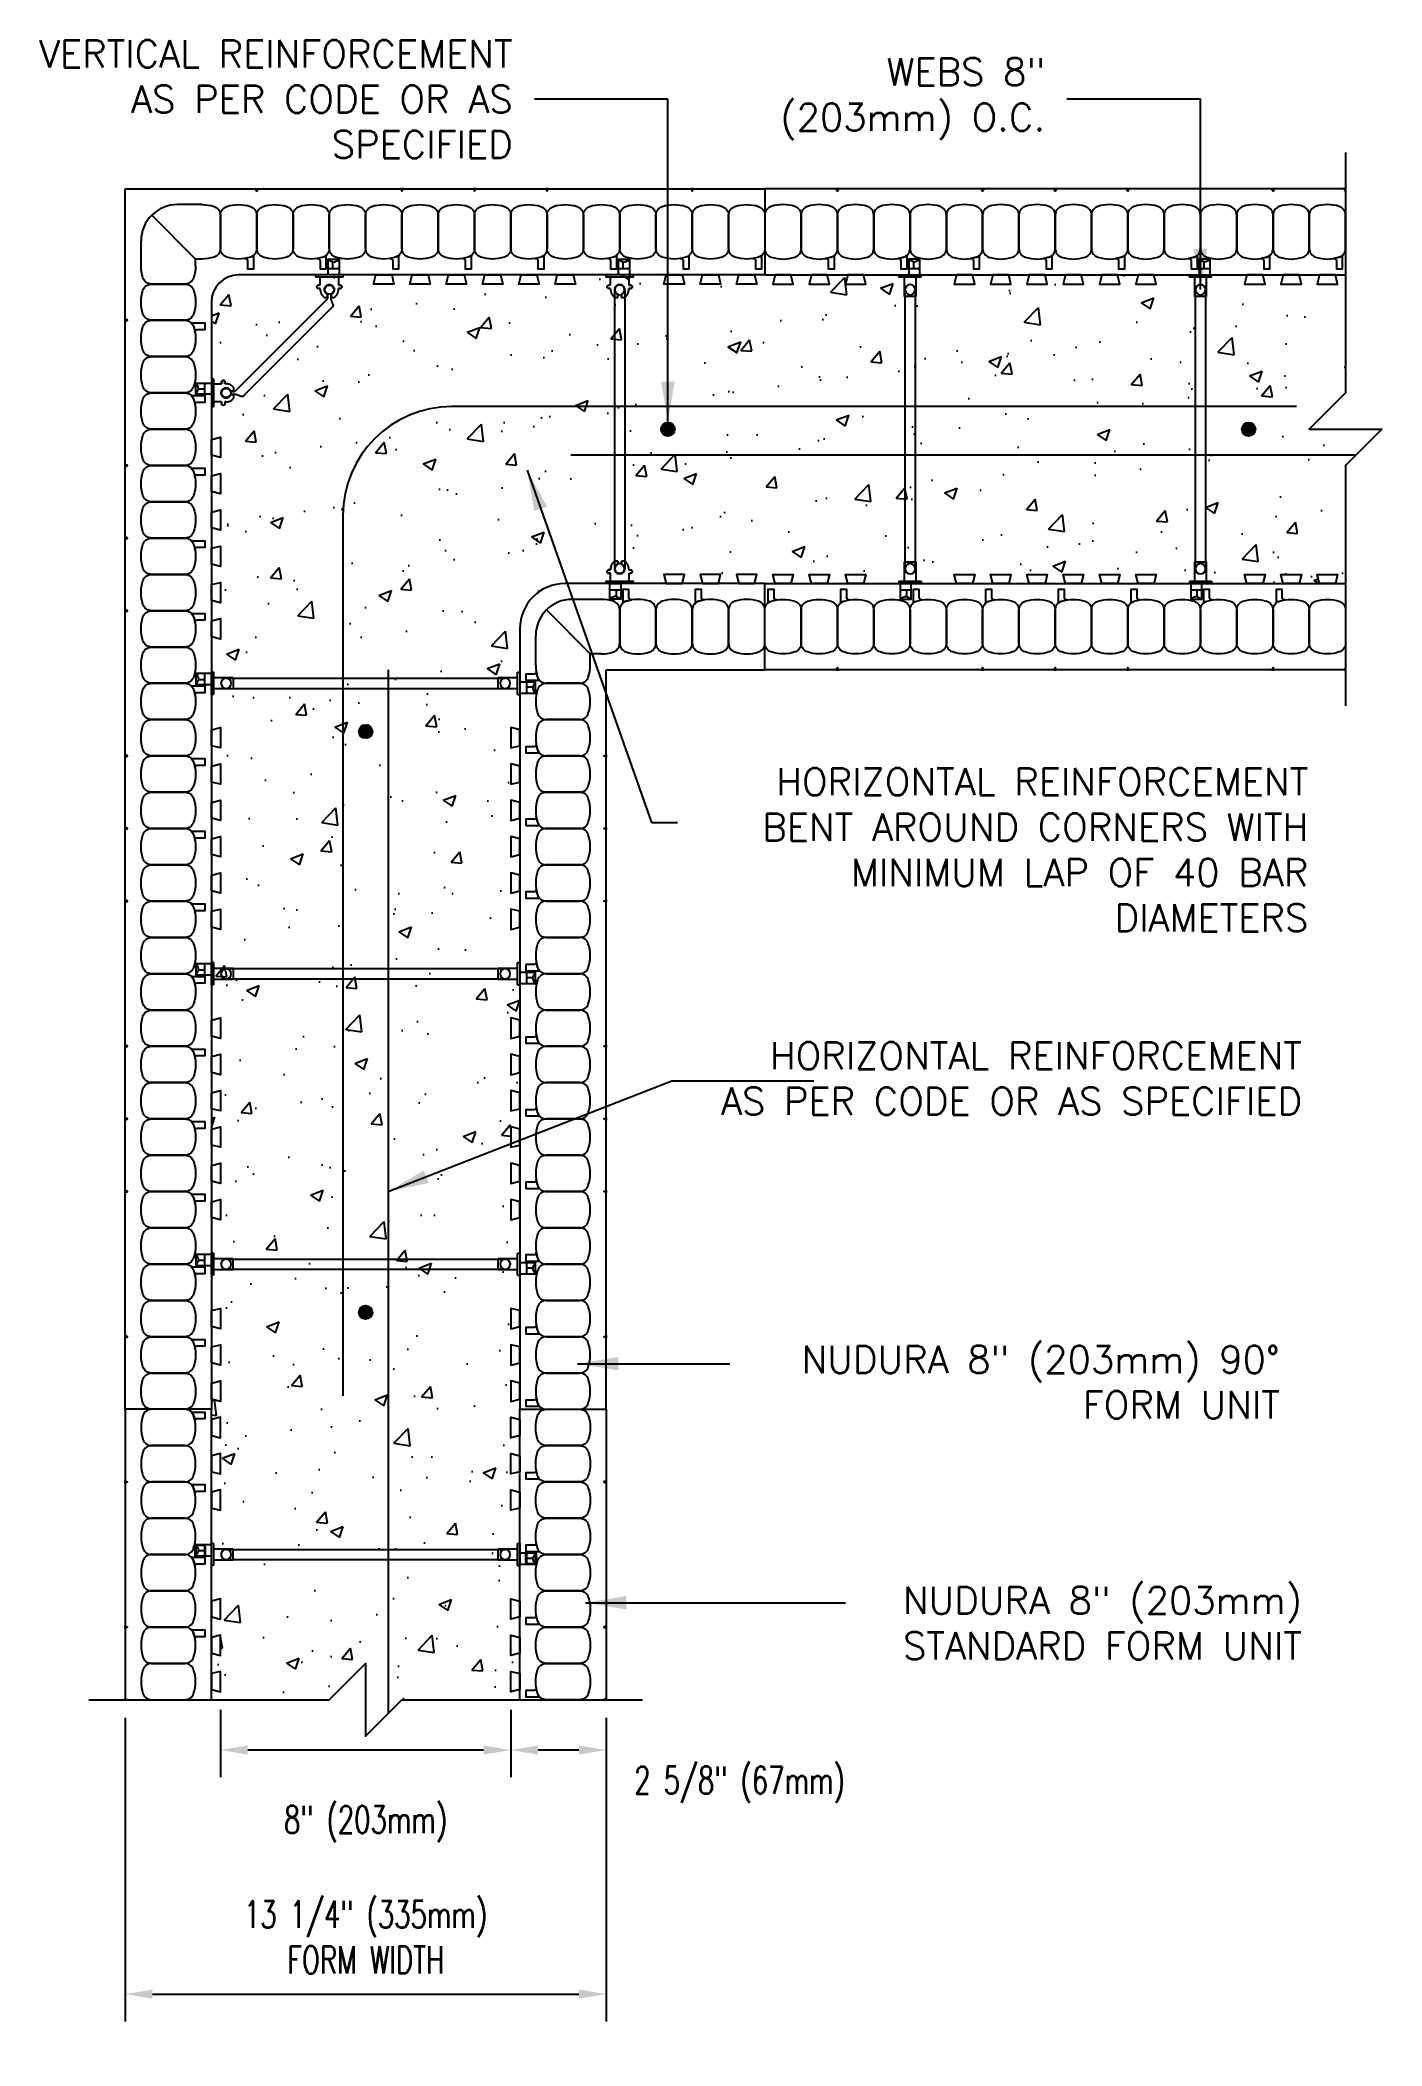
# Model space of a CAD drawing. Header units: inches. Extents: x 334.6 to 371.6, y 65.1 to 120.3.
import ezdxf

# ---------------------------------------------------------------- set-up
doc = ezdxf.new("R2010")
doc.units = ezdxf.units.IN
doc.header["$LTSCALE"] = 0.5
doc.header["$MEASUREMENT"] = 0
for name, color, linetype in [('DIM', 4, 'Continuous'), ('Hatch', 12, 'Continuous'), ('line25', 2, 'Continuous'), ('LINE3', 3, 'Continuous'), ('LINE50', 5, 'Continuous'), ('LINE9', 9, 'Continuous'), ('TEXT', 4, 'Continuous')]:
    doc.layers.add(name, color=color, linetype=linetype)
doc.styles.add('DIM', font='romans.shx', dxfattribs={"width": 0.7})
doc.styles.add('ROMANS', font='romans.shx', dxfattribs={"height": 0.75})
doc.dimstyles.new('ext_12', dxfattribs={"dimscale": 12, "dimtxt": 0.09375, "dimasz": 0.09375, "dimexe": 0.09375, "dimexo": 0.0625, "dimgap": 0.0625, "dimtad": 1, "dimdec": 1, "dimzin": 3, "dimdsep": 46, "dimlunit": 4, "dimtxsty": 'DIM', "dimcen": 0.09, "dimdle": 0.09375, "dimclrt": 4, "dimadec": 0, "dimazin": 0, "dimtfac": 1, "dimtdec": 1, "dimtmove": 2, "dimatfit": 3, "dimfxl": 0, "dimfrac": 2, "dimtolj": 1, "dimtzin": 0, "dimarcsym": 0})
doc.dimstyles.new('ext_8', dxfattribs={"dimscale": 8, "dimtxt": 0.09375, "dimasz": 0.09375, "dimexe": 0.09375, "dimexo": 0.0625, "dimgap": 0.0625, "dimtad": 1, "dimdec": 4, "dimzin": 3, "dimdsep": 46, "dimlunit": 4, "dimtxsty": 'DIM', "dimcen": 0.09, "dimdle": 0.09375, "dimclrt": 4, "dimadec": 0, "dimazin": 0, "dimtfac": 1, "dimtdec": 4, "dimtmove": 2, "dimatfit": 3, "dimfxl": 0, "dimfrac": 2, "dimtolj": 1, "dimtzin": 0, "dimarcsym": 0})

msp = doc.modelspace()

# ---------------------------------------------------------------- texts
at = {"layer": 'TEXT', "char_height": 0.75, "attachment_point": 6, "style": 'ROMANS'}
for s, insert, width in [('VERTICAL REINFORCEMENT AS PER CODE OR AS SPECIFIED', (347.61824, 118.7015), 15.7970177), ('WEBS 8" (203mm) O.C.', (362.28815, 118.7015), 8.5609521), ('HORIZONTAL REINFORCEMENT BENT AROUND CORNERS WITH MINIMUM LAP OF 40 BAR DIAMETERS', (369.5412, 98.02271), 17.5066861), ('HORIZONTAL REINFORCEMENT AS PER CODE OR AS SPECIFIED', (369.36658, 91.72424), 17.5066861), ('NUDURA 8" (203mm) 90° FORM UNIT', (368.758, 83.35431), 16.0916347), ('NUDURA 8" (203mm)\\PSTANDARD FORM UNIT', (369.36658, 76.72023), 12.4881099)]:
    msp.add_mtext(s, dxfattribs=dict(at, insert=insert, width=width))

# ---------------------------------------------------------------- blocks, each defined once
blk = doc.blocks.new('WEB_CENTRE_TOP_8')
for p, q in [((-0.141, 7.688), (-0.141, 0)), ((0.141, 7.688), (0.141, 0))]:
    blk.add_line(p, q)
for centre in [(0, 7.688), (0, 0)]:
    blk.add_circle(centre, 0.141)
blk = doc.blocks.new('FSP')
for p, q in [((-0.156, 0.19, 0.274), (-0.156, -0.344, 0.274)), ((0.156, 0.19, 0.274), (-0.156, 0.19, 0.274)), ((0.156, -0.344, 0.274), (0.156, 0.19, 0.274)), ((0.305, -0.344, 0.274), (-0.305, -0.344, 0.274)), ((-0.305, -0.344, 0.274), (-0.305, -0.406, 0.274)), ((-0.305, -0.406, 0.274), (0.305, -0.406, 0.274)), ((0.305, -0.344, 0.274), (0.305, -0.406, 0.274))]:
    blk.add_line(p, q)
at = {"color": 12}
for p, q in [((-0.035, -0.587), (0.268, -0.587)), ((0.1, -0.587), (0.1, -0.762))]:
    blk.add_line(p, q, dxfattribs=at)
blk.add_lwpolyline([(-0.035, -0.406), (0.268, -0.406), (0.268, -0.837), (-0.035, -0.837)], close=True)
for centre, radius, start, end in [((0.723, -2.047), 1.428, 115.8466, 122.064), ((0.089, -1.011), 0.25, 44.3101, 87.3922)]:
    blk.add_arc(centre, radius, start, end, dxfattribs=at)
blk = doc.blocks.new('FS')
at = {"color": 12}
blk.add_line((-0.587, -0.035), (-0.587, 0.268), dxfattribs=at)
for p, q in [((-0.344, 0.375), (-0.344, -0.375)), ((-0.125, -0.25), (-0.344, -0.25))]:
    blk.add_line(p, q)
blk.add_lwpolyline([(-0.837, 0.268), (-0.406, 0.268), (-0.406, -0.035), (-0.837, -0.035)], close=True)
for centre, radius, start, end in [((-1.011, 0.089), 0.25, 2.6078, 45.6899), ((-2.047, 0.723), 1.428, 327.936, 334.1534)]:
    blk.add_arc(centre, radius, start, end, dxfattribs=at)
blk.add_open_spline([(-0.587, 0.1), (-0.762, 0.1)], degree=1, dxfattribs=at)
for points, degree in [([(-0.399, 0.375), (-0.401, 0.375), (-0.404, 0.375), (-0.406, 0.375)], 3), ([(-0.344, 0.375), (-0.344, 0.375), (-0.355, 0.375), (-0.385, 0.375), (-0.399, 0.375)], 3), ([(-0.344, 0.25), (-0.125, 0.25)], 1), ([(0.126, 0.049), (0.115, 0.077), (0.071, 0.128), (-0.027, 0.144), (-0.113, 0.093), (-0.146, 0), (-0.113, -0.093), (-0.027, -0.144), (0.071, -0.128), (0.115, -0.077), (0.126, -0.049)], 3), ([(-0.125, 0.25), (-0.125, 0.297)], 1), ([(-0.125, 0.297), (-0.125, 0.25)], 1), ([(-0.078, 0.343), (-0.078, 0.343), (-0.079, 0.343), (-0.079, 0.343)], 3), ([(-0.077, 0.343), (-0.077, 0.343), (-0.077, 0.343), (-0.078, 0.343)], 3), ([(-0.031, 0.297), (-0.031, 0.25)], 1), ([(-0.031, 0.25), (-0.031, 0.297)], 1), ([(0, 0.25), (-0.031, 0.25)], 1), ([(0, 0.25), (0, 0.25)], 1), ([(0, 0.25), (0, 0.25)], 1), ([(0, 0.25), (0, 0.25)], 1), ([(0, 0.25), (0, 0.25)], 1), ([(0, 0.25), (0, 0.25)], 1), ([(0, 0.25), (0, 0.25)], 1), ([(0, 0.25), (0, 0.25)], 1), ([(0, 0.25), (0, 0.25)], 1), ([(0, 0.25), (0, 0.25)], 1), ([(0, 0.25), (0, 0.25)], 1), ([(0, 0.25), (0, 0.25)], 1), ([(0.126, 0.049), (0.126, 0.049)], 1), ([(0.126, 0.049), (0.126, 0.049)], 1), ([(0.126, 0.049), (0.126, 0.049)], 1), ([(0.126, 0.049), (0.126, 0.049)], 1), ([(0.198, 0.049), (0.174, 0.049), (0.15, 0.049), (0.126, 0.049)], 3), ([(0.126, 0.049), (0.198, 0.049)], 1), ([(0.213, 0.052), (0.208, 0.05), (0.203, 0.049), (0.198, 0.049)], 3), ([(0.198, 0.049), (0.198, 0.049)], 1), ([(0.198, 0.049), (0.198, 0.049)], 1), ([(0.198, 0.049), (0.198, 0.049)], 1), ([(0.198, 0.049), (0.198, 0.049)], 1), ([(0.198, 0.049), (0.198, 0.049)], 1), ([(0.198, 0.049), (0.198, 0.049)], 1), ([(0.198, 0.049), (0.198, 0.049)], 1), ([(0.198, 0.049), (0.198, 0.049)], 1), ([(0.213, 0.131), (0.213, 0.131)], 1), ([(0.213, 0.131), (0.213, 0.131)], 1), ([(0.213, 0.131), (0.213, 0.131)], 1), ([(0.213, 0.131), (0.213, 0.131)], 1), ([(0.213, 0.052), (0.213, 0.131)], 1), ([(-0.406, -0.375), (-0.404, -0.375), (-0.401, -0.375), (-0.399, -0.375)], 3), ([(-0.399, -0.375), (-0.385, -0.375), (-0.355, -0.375), (-0.344, -0.375), (-0.344, -0.375)], 3), ([(-0.125, -0.25), (-0.125, -0.297)], 1), ([(-0.079, -0.343), (-0.079, -0.343), (-0.078, -0.343), (-0.078, -0.343)], 3), ([(-0.078, -0.343), (-0.077, -0.343), (-0.077, -0.343), (-0.077, -0.343)], 3), ([(-0.031, -0.25), (-0.031, -0.297)], 1), ([(0, -0.25), (-0.031, -0.25)], 1), ([(0, -0.25), (0, -0.25)], 1), ([(0, -0.25), (0, -0.25)], 1), ([(0, -0.25), (0, -0.25)], 1), ([(0, -0.25), (0, -0.25)], 1), ([(0, -0.25), (0, -0.25)], 1), ([(0, -0.25), (0, -0.25)], 1), ([(0, -0.25), (0, -0.25)], 1), ([(0, -0.25), (0, -0.25)], 1), ([(0, -0.25), (0, -0.25)], 1), ([(0, -0.25), (0, -0.25)], 1), ([(0, -0.25), (0, -0.25)], 1), ([(0, -0.25), (0, -0.25)], 1), ([(0, -0.25), (0, -0.25)], 1), ([(0, -0.25), (0, -0.25)], 1), ([(0, -0.25), (0, -0.25)], 1), ([(0, -0.25), (0, -0.25)], 1), ([(0, -0.25), (0, -0.25)], 1), ([(0, -0.25), (0, -0.25)], 1), ([(0, -0.25), (0, -0.25)], 1), ([(0, -0.25), (0, -0.25)], 1), ([(0, -0.25), (0, -0.25)], 1), ([(0, -0.25), (0, -0.25)], 1), ([(0, -0.25), (0, -0.25)], 1), ([(0, -0.25), (0, -0.25)], 1), ([(0.126, -0.049), (0.126, -0.049)], 1), ([(0.126, -0.049), (0.126, -0.049)], 1), ([(0.126, -0.049), (0.126, -0.049)], 1), ([(0.126, -0.049), (0.126, -0.049)], 1), ([(0.126, -0.049), (0.126, -0.049)], 1), ([(0.126, -0.049), (0.126, -0.049)], 1), ([(0.126, -0.049), (0.126, -0.049)], 1), ([(0.126, -0.049), (0.126, -0.049)], 1), ([(0.126, -0.049), (0.126, -0.049)], 1), ([(0.126, -0.049), (0.126, -0.049)], 1), ([(0.198, -0.049), (0.126, -0.049)], 1), ([(0.198, -0.049), (0.198, -0.049)], 1), ([(0.198, -0.049), (0.203, -0.049), (0.208, -0.05), (0.213, -0.052)], 3), ([(0.198, -0.049), (0.198, -0.049)], 1), ([(0.198, -0.049), (0.198, -0.049)], 1), ([(0.198, -0.049), (0.198, -0.049)], 1), ([(0.213, -0.131), (0.213, -0.052)], 1), ([(0.213, -0.131), (0.213, -0.131)], 1), ([(0.213, -0.131), (0.213, -0.131)], 1), ([(0.213, -0.131), (0.213, -0.131)], 1), ([(0.213, -0.131), (0.213, -0.131)], 1)]:
    blk.add_open_spline(points, degree=degree)
for points, weights in [([(-0.406, 0.375), (-0.402, 0.375), (-0.399, 0.375)], [0.950305488115, 0.972587069138, 1]), ([(-0.079, 0.343), (-0.125, 0.343), (-0.125, 0.297)], [1, 0.70710678, 1]), ([(-0.125, 0.297), (-0.125, 0.317), (-0.098, 0.343), (-0.079, 0.343)], [1, 0.85355339, 0.85355339, 1]), ([(-0.031, 0.297), (-0.031, 0.343), (-0.077, 0.343)], [1, 0.70710678, 1]), ([(-0.077, 0.343), (-0.058, 0.343), (-0.031, 0.317), (-0.031, 0.297)], [1, 0.85355339, 0.85355339, 1]), ([(0.213, 0.131), (0.14, 0.25), (0, 0.25)], [0.864651574428, 0.794674169686, 0.958404415195]), ([(0.198, 0.049), (0.206, 0.049), (0.213, 0.052)], [1, 0.89208144177, 0.836150253337]), ([(-0.399, -0.375), (-0.402, -0.375), (-0.406, -0.375)], [1, 0.972587069138, 0.950305488115]), ([(-0.079, -0.343), (-0.098, -0.343), (-0.125, -0.317), (-0.125, -0.297)], [1, 0.85355339, 0.85355339, 1]), ([(-0.078, -0.343), (-0.079, -0.343), (-0.079, -0.343)], [1, 0.70710678, 1]), ([(-0.031, -0.297), (-0.031, -0.317), (-0.058, -0.343), (-0.077, -0.343)], [1, 0.85355339, 0.85355339, 1]), ([(0, -0.25), (0.14, -0.25), (0.213, -0.131)], [0.958404415409, 0.794674173519, 0.864651571113]), ([(0.213, -0.052), (0.206, -0.049), (0.198, -0.049)], [0.83615024178, 0.892081430621, 1])]:
    blk.add_rational_spline(points, weights, degree=2)
for points, weights, knots in [([(-0.399, 0.375), (-0.376, 0.375), (-0.36, 0.375), (-0.344, 0.375), (-0.344, 0.375)], [0.868718859319, 0.861102739573, 1, 0.861102742958, 0.868718858948], [0, 0, 0, 0.5, 0.5, 1, 1, 1]), ([(0.126, -0.049), (0.066, -0.203), (-0.073, -0.113), (-0.249, 0), (-0.073, 0.113), (0.066, 0.203), (0.126, 0.049)], [0.899508922286, 0.599718215298, 1, 0.54226024, 1, 0.599718224335, 0.899508908749], [0, 0, 0, 0.318112, 0.318112, 0.681888, 0.681888, 1, 1, 1]), ([(-0.344, -0.375), (-0.344, -0.375), (-0.36, -0.375), (-0.376, -0.375), (-0.399, -0.375)], [0.868718858569, 0.861102746415, 1, 0.861102734288, 0.868718859898], [0, 0, 0, 0.5, 0.5, 1, 1, 1])]:
    blk.add_rational_spline(points, weights, degree=2, knots=knots)
blk = doc.blocks.new('*D4')
at = {"layer": 'Defpoints', "color": 0}
for p in [(347.569, 74.827), (350.194, 74.608), (347.569, 73.223)]:
    blk.add_point(p, dxfattribs=at)
at = {"layer": 'DIM', "color": 0, "lineweight": -2}
for p, q in [((347.569, 74.327), (347.569, 72.473)), ((350.194, 74.108), (350.194, 72.473)), ((349.444, 73.223), (348.319, 73.223))]:
    blk.add_line(p, q, dxfattribs=at)
at = {"layer": 'DIM', "color": 0}
for points in [[(348.319, 73.348), (348.319, 73.098), (347.569, 73.223)], [(349.444, 73.348), (349.444, 73.098), (350.194, 73.223)]]:
    blk.add_solid(points, dxfattribs=at)
at = {"layer": 'DIM', "color": 4, "insert": (353.872, 72.265), "char_height": 0.75, "attachment_point": 5, "style": 'DIM'}
blk.add_mtext('\\A1;2 5/8" (67mm)', dxfattribs=at)
blk = doc.blocks.new('*D5')
at = {"layer": 'Defpoints', "color": 0}
for p in [(339.569, 74.827), (347.569, 74.827), (339.569, 73.223)]:
    blk.add_point(p, dxfattribs=at)
at = {"layer": 'DIM', "color": 0, "lineweight": -2}
for p, q in [((339.569, 74.327), (339.569, 72.473)), ((347.569, 74.327), (347.569, 72.473)), ((346.819, 73.223), (340.319, 73.223))]:
    blk.add_line(p, q, dxfattribs=at)
at = {"layer": 'DIM', "color": 0}
for points in [[(340.319, 73.348), (340.319, 73.098), (339.569, 73.223)], [(346.819, 73.348), (346.819, 73.098), (347.569, 73.223)]]:
    blk.add_solid(points, dxfattribs=at)
at = {"layer": 'DIM', "color": 4, "insert": (343.569, 71.182), "char_height": 0.75, "attachment_point": 5, "style": 'DIM'}
blk.add_mtext('\\A1;8" (203mm)', dxfattribs=at)
blk = doc.blocks.new('*D6')
at = {"layer": 'Defpoints', "color": 0}
for p in [(336.944, 74.608), (350.194, 74.608), (350.194, 66.498)]:
    blk.add_point(p, dxfattribs=at)
at = {"layer": 'DIM', "color": 0, "lineweight": -2}
for p, q in [((336.944, 74.108), (336.944, 65.748)), ((350.194, 74.108), (350.194, 65.748)), ((337.694, 66.498), (349.444, 66.498))]:
    blk.add_line(p, q, dxfattribs=at)
at = {"layer": 'DIM', "color": 0}
for points in [[(337.694, 66.623), (337.694, 66.373), (336.944, 66.498)], [(349.444, 66.623), (349.444, 66.373), (350.194, 66.498)]]:
    blk.add_solid(points, dxfattribs=at)
at = {"layer": 'DIM', "color": 4, "insert": (343.569, 68.07), "char_height": 0.75, "attachment_point": 5, "style": 'DIM'}
blk.add_mtext('\\A1;13 1/4" (335mm)\\PFORM WIDTH', dxfattribs=at)

# ---------------------------------------------------------------- dimensions: what is measured, and where the dimension line sits
at = {"layer": 'DIM'}
dim = msp.add_linear_dim(base=(350.19387, 66.49828), p1=(336.94387, 74.60825), p2=(350.19387, 74.60825), text='13 1/4" (335mm)\\PFORM WIDTH', dimstyle='ext_8', dxfattribs=at)
dim.commit()
dim.dimension.update_dxf_attribs({"geometry": '*D6', "text_midpoint": (343.56887, 68.0697)})
for base, p1, p2, text, picture, middle in [((339.56887, 73.22302), (347.56887, 74.82709), (339.56887, 74.82709), '8" (203mm)', '*D5', (343.56887, 71.18208)), ((347.56887, 73.22302), (350.19387, 74.60825), (347.56887, 74.82709), '2 5/8" (67mm)', '*D4', (353.87222, 72.26529))]:
    dim = msp.add_linear_dim(base=base, p1=p1, p2=p2, text=text, dimstyle='ext_8', dxfattribs=at)
    dim.commit()
    dim.dimension.update_dxf_attribs({"geometry": picture, "text_midpoint": middle, "dimtype": 160})

# ---------------------------------------------------------------- hatches: boundary and pattern name
at = {"layer": 'Hatch'}
h = msp.add_hatch(dxfattribs=at)
h.set_pattern_fill('AR-CONC', color=256, scale=0.5, style=0)
h.set_pattern_definition([(50, (200.2693, 103.0177), (3.5863, -0.31376), [0.375, -4.125]), (355, (200.2693, 103.0177), (-0.69376, 3.76096), [0.3, -3.3]), (100.4514, (200.568, 102.9915), (2.89255, 3.4472), [0.3187, -3.50571]), (46.1842, (200.2693, 104.0177), (5.3362, -0.8276), [0.5625, -6.1875]), (96.6356, (200.714, 103.9487), (4.67331, 4.87059), [0.47805, -5.25856]), (351.1842, (200.269, 104.0177), (4.67331, 4.8706), [0.45, -4.95]), (21, (200.7693, 103.7677), (2.984535, -2.013094), [0.375, -4.125]), (326, (200.7693, 103.7677), (1.21658, 3.62575), [0.3, -3.3]), (71.4514, (201.018, 103.6), (4.20111, 1.61265), [0.3187, -3.50571]), (37.5, (200.2693, 103.0177), (0.060799, 1.664469), [0, -3.26, 0, -3.35, 0, -3.3125]), (7.5, (200.2693, 103.0177), (1.315348, 1.972059), [0, -1.91, 0, -3.185, 0, -1.2625]), (327.5, (199.1543, 103.0177), (2.669112, -0.112774), [0, -1.25, 0, -3.9, 0, -5.175]), (317.5, (198.6543, 103.0177), (2.91593, 0.500525), [0, -1.625, 0, -2.59, 0, -3.675])])
h.paths.add_polyline_path([(370.56887, 113.85825), (370.28771, 113.85825), (370.35004, 113.60825), (369.78771, 113.60825), (369.85004, 113.85825), (369.28771, 113.85825), (369.35004, 113.60825), (368.78771, 113.60825), (368.85004, 113.85825), (368.28771, 113.85825), (368.35004, 113.60825), (367.78771, 113.60825), (367.85004, 113.85825), (365.28771, 113.85825), (365.35004, 113.60825), (364.78771, 113.60825), (364.85004, 113.85825), (364.28771, 113.85825), (364.35004, 113.60825), (363.78771, 113.60825), (363.85004, 113.85825), (363.28771, 113.85825), (363.35004, 113.60825), (362.78771, 113.60825), (362.85004, 113.85825), (362.28771, 113.85825), (362.35004, 113.60825), (361.78771, 113.60825), (361.85004, 113.85825), (361.28771, 113.85825), (361.35004, 113.60825), (360.78771, 113.60825), (360.85004, 113.85825), (360.28771, 113.85825), (360.35004, 113.60825), (359.78771, 113.60825), (359.85004, 113.85825), (357.28771, 113.85825), (357.35004, 113.60825), (356.78771, 113.60825), (356.85004, 113.85825), (356.28771, 113.85825), (356.35004, 113.60825), (355.78771, 113.60825), (355.85004, 113.85825), (355.28771, 113.85825), (355.35004, 113.60825), (354.78771, 113.60825), (354.85004, 113.85825), (354.56887, 113.85825), (354.28771, 113.85825), (354.35004, 113.60825), (353.78771, 113.60825), (353.85004, 113.85825), (353.28771, 113.85825), (353.35004, 113.60825), (352.78771, 113.60825), (352.85004, 113.85825), (352.28771, 113.85825), (352.35004, 113.60825), (351.78771, 113.60825), (351.85004, 113.85825), (349.28771, 113.85825), (349.35004, 113.60825), (348.78771, 113.60825), (348.85004, 113.85825), (348.28771, 113.85825), (348.35004, 113.60825), (347.78771, 113.60825), (347.85004, 113.85825), (347.28771, 113.85825), (347.35004, 113.60825), (346.78771, 113.60825), (346.85004, 113.85825), (346.28771, 113.85825), (346.35004, 113.60825), (345.78771, 113.60825), (345.85004, 113.85825), (345.28771, 113.85825), (345.35004, 113.60825), (344.78771, 113.60825), (344.85004, 113.85825), (344.28771, 113.85825), (344.35004, 113.60825), (343.78771, 113.60825), (343.85004, 113.85825), (340.06887, 113.85825, 0.41421356), (339.31887, 113.10825), (339.31887, 109.32709), (339.56887, 109.38942), (339.56887, 108.82709), (339.31887, 108.88942), (339.31887, 108.32709), (339.56887, 108.38942), (339.56887, 107.82709), (339.31887, 107.88942), (339.31887, 107.32709), (339.56887, 107.38942), (339.56887, 106.82709), (339.31887, 106.88942), (339.31887, 106.32709), (339.56887, 106.38942), (339.56887, 105.82709), (339.31887, 105.88942), (339.31887, 105.32709), (339.56887, 105.38942), (339.56887, 104.82709), (339.31887, 104.88942), (339.31887, 104.32709), (339.56887, 104.38942), (339.56887, 103.82709), (339.31887, 103.88942), (339.31887, 101.32709), (339.56887, 101.38942), (339.56887, 100.82709), (339.31887, 100.88942), (339.31887, 100.32709), (339.56887, 100.38942), (339.56887, 99.82709), (339.31887, 99.88942), (339.31887, 99.32709), (339.56887, 99.38942), (339.56887, 98.82709), (339.31887, 98.88942), (339.31887, 98.32709), (339.56887, 98.38942), (339.56887, 97.82709), (339.31887, 97.88942), (339.31887, 97.32709), (339.56887, 97.38942), (339.56887, 96.82709), (339.31887, 96.88942), (339.31887, 96.32709), (339.56887, 96.38942), (339.56887, 95.82709), (339.31887, 95.88942), (339.31887, 93.32709), (339.56887, 93.38942), (339.56887, 92.82709), (339.31887, 92.88942), (339.31887, 92.32709), (339.56887, 92.38942), (339.56887, 91.82709), (339.31887, 91.88942), (339.31887, 91.32709), (339.56887, 91.38942), (339.56887, 90.82709), (339.31887, 90.88942), (339.31887, 90.32709), (339.56887, 90.38942), (339.56887, 89.82709), (339.31887, 89.88942), (339.31887, 89.32709), (339.56887, 89.38942), (339.56887, 88.82709), (339.31887, 88.88942), (339.31887, 88.32709), (339.56887, 88.38942), (339.56887, 87.82709), (339.31887, 87.88942), (339.31887, 85.32709), (339.56887, 85.38942), (339.56887, 84.82709), (339.31887, 84.88942), (339.31887, 84.32709), (339.56887, 84.38942), (339.56887, 83.82709), (339.31887, 83.88942), (339.31887, 83.32709), (339.56887, 83.38942), (339.56887, 82.82709), (339.31887, 82.88942), (339.31887, 82.60825), (339.31887, 82.32709), (339.56887, 82.38942), (339.56887, 81.82709), (339.31887, 81.88942), (339.31887, 81.32709), (339.56887, 81.38942), (339.56887, 80.82709), (339.31887, 80.88942), (339.31887, 80.32709), (339.56887, 80.38942), (339.56887, 79.82709), (339.31887, 79.88942), (339.31887, 77.32709), (339.56887, 77.38942), (339.56887, 76.82709), (339.31887, 76.88942), (339.31887, 76.32709), (339.56887, 76.38942), (339.56887, 75.82709), (339.31887, 75.88942), (339.31887, 75.32709), (339.56887, 75.38942), (339.56887, 74.82709), (339.31887, 74.88942), (339.31887, 74.60825), (347.81887, 74.60825), (347.81887, 74.88942), (347.56887, 74.82709), (347.56887, 75.38942), (347.81887, 75.32709), (347.81887, 75.88942), (347.56887, 75.82709), (347.56887, 76.38942), (347.81887, 76.32709), (347.81887, 76.88942), (347.56887, 76.82709), (347.56887, 77.38942), (347.81887, 77.32709), (347.81887, 79.88942), (347.56887, 79.82709), (347.56887, 80.38942), (347.81887, 80.32709), (347.81887, 80.88942), (347.56887, 80.82709), (347.56887, 81.38942), (347.81887, 81.32709), (347.81887, 81.88942), (347.56887, 81.82709), (347.56887, 82.38942), (347.81887, 82.32709), (347.81887, 82.60825), (347.81887, 82.88942), (347.56887, 82.82709), (347.56887, 83.38942), (347.81887, 83.32709), (347.81887, 83.88942), (347.56887, 83.82709), (347.56887, 84.38942), (347.81887, 84.32709), (347.81887, 84.88942), (347.56887, 84.82709), (347.56887, 85.38942), (347.81887, 85.32709), (347.81887, 87.88942), (347.56887, 87.82709), (347.56887, 88.38942), (347.81887, 88.32709), (347.81887, 88.88942), (347.56887, 88.82709), (347.56887, 89.38942), (347.81887, 89.32709), (347.81887, 89.88942), (347.56887, 89.82709), (347.56887, 90.38942), (347.81887, 90.32709), (347.81887, 90.88942), (347.56887, 90.82709), (347.56887, 91.38942), (347.81887, 91.32709), (347.81887, 91.88942), (347.56887, 91.82709), (347.56887, 92.38942), (347.81887, 92.32709), (347.81887, 92.88942), (347.56887, 92.82709), (347.56887, 93.38942), (347.81887, 93.32709), (347.81887, 95.88942), (347.56887, 95.82709), (347.56887, 96.38942), (347.81887, 96.32709), (347.81887, 96.88942), (347.56887, 96.82709), (347.56887, 97.38942), (347.81887, 97.32709), (347.81887, 97.88942), (347.56887, 97.82709), (347.56887, 98.38942), (347.81887, 98.32709), (347.81887, 98.88942), (347.56887, 98.82709), (347.56887, 99.38942), (347.81887, 99.32709), (347.81887, 99.88942), (347.56887, 99.82709), (347.56887, 100.38942), (347.81887, 100.32709), (347.81887, 100.88942), (347.56887, 100.82709), (347.56887, 101.38942), (347.81887, 101.32709), (347.81887, 104.10825, -0.41421356), (349.06887, 105.35825), (351.85004, 105.35825), (351.78771, 105.60825), (352.35004, 105.60825), (352.28771, 105.35825), (352.85004, 105.35825), (352.78771, 105.60825), (353.35004, 105.60825), (353.28771, 105.35825), (353.85004, 105.35825), (353.78771, 105.60825), (354.35004, 105.60825), (354.28771, 105.35825), (354.56887, 105.35825), (354.85004, 105.35825), (354.78771, 105.60825), (355.35004, 105.60825), (355.28771, 105.35825), (355.85004, 105.35825), (355.78771, 105.60825), (356.35004, 105.60825), (356.28771, 105.35825), (356.85004, 105.35825), (356.78771, 105.60825), (357.35004, 105.60825), (357.28771, 105.35825), (359.85004, 105.35825), (359.78771, 105.60825), (360.35004, 105.60825), (360.28771, 105.35825), (360.85004, 105.35825), (360.78771, 105.60825), (361.35004, 105.60825), (361.28771, 105.35825), (361.85004, 105.35825), (361.78771, 105.60825), (362.35004, 105.60825), (362.28771, 105.35825), (362.85004, 105.35825), (362.78771, 105.60825), (363.35004, 105.60825), (363.28771, 105.35825), (363.85004, 105.35825), (363.78771, 105.60825), (364.35004, 105.60825), (364.28771, 105.35825), (364.85004, 105.35825), (364.78771, 105.60825), (365.35004, 105.60825), (365.28771, 105.35825), (367.85004, 105.35825), (367.78771, 105.60825), (368.35004, 105.60825), (368.28771, 105.35825), (368.85004, 105.35825), (368.78771, 105.60825), (369.35004, 105.60825), (369.28771, 105.35825), (369.85004, 105.35825), (369.78771, 105.60825), (370.35004, 105.60825), (370.28771, 105.35825), (370.56887, 105.35825)])
at = {"layer": 'LINE3'}
for points in [[(352.0845, 109.60825, 1), (351.7095, 109.60825, 1)], [(368.0845, 109.60825, 1), (367.7095, 109.60825, 1)], [(343.75637, 101.28013, 1), (343.38137, 101.28013, 1)], [(343.75637, 85.28013, 1), (343.38137, 85.28013, 1)]]:
    msp.add_hatch(color=256, dxfattribs=at).paths.add_polyline_path(points)

# ---------------------------------------------------------------- linework, layer by layer
at = {"layer": 'line25'}
for p, q in [((354.56887, 113.85825), (340.06887, 113.85825)), ((354.56887, 113.85825), (370.56887, 113.85825)), ((339.31887, 113.10825), (339.31887, 82.60825)), ((354.56887, 105.35825), (349.06887, 105.35825)), ((354.56887, 105.35825), (370.56887, 105.35825)), ((347.81887, 104.10825), (347.81887, 82.60825)), ((339.31887, 74.60825), (339.31887, 82.60825)), ((347.81887, 74.60825), (347.81887, 82.60825))]:
    msp.add_line(p, q, dxfattribs=at)
for points in [[(344.28771, 113.85825), (344.35004, 113.60825), (343.78771, 113.60825), (343.85004, 113.85825)], [(345.28771, 113.85825), (345.35004, 113.60825), (344.78771, 113.60825), (344.85004, 113.85825)], [(346.28771, 113.85825), (346.35004, 113.60825), (345.78771, 113.60825), (345.85004, 113.85825)], [(347.28771, 113.85825), (347.35004, 113.60825), (346.78771, 113.60825), (346.85004, 113.85825)], [(348.28771, 113.85825), (348.35004, 113.60825), (347.78771, 113.60825), (347.85004, 113.85825)], [(349.28771, 113.85825), (349.35004, 113.60825), (348.78771, 113.60825), (348.85004, 113.85825)], [(352.28771, 113.85825), (352.35004, 113.60825), (351.78771, 113.60825), (351.85004, 113.85825)], [(353.28771, 113.85825), (353.35004, 113.60825), (352.78771, 113.60825), (352.85004, 113.85825)], [(354.28771, 113.85825), (354.35004, 113.60825), (353.78771, 113.60825), (353.85004, 113.85825)], [(354.85004, 113.85825), (354.78771, 113.60825), (355.35004, 113.60825), (355.28771, 113.85825)], [(355.85004, 113.85825), (355.78771, 113.60825), (356.35004, 113.60825), (356.28771, 113.85825)], [(356.85004, 113.85825), (356.78771, 113.60825), (357.35004, 113.60825), (357.28771, 113.85825)], [(359.85004, 113.85825), (359.78771, 113.60825), (360.35004, 113.60825), (360.28771, 113.85825)], [(360.85004, 113.85825), (360.78771, 113.60825), (361.35004, 113.60825), (361.28771, 113.85825)], [(361.85004, 113.85825), (361.78771, 113.60825), (362.35004, 113.60825), (362.28771, 113.85825)], [(362.85004, 113.85825), (362.78771, 113.60825), (363.35004, 113.60825), (363.28771, 113.85825)], [(363.85004, 113.85825), (363.78771, 113.60825), (364.35004, 113.60825), (364.28771, 113.85825)], [(364.85004, 113.85825), (364.78771, 113.60825), (365.35004, 113.60825), (365.28771, 113.85825)], [(367.85004, 113.85825), (367.78771, 113.60825), (368.35004, 113.60825), (368.28771, 113.85825)], [(368.85004, 113.85825), (368.78771, 113.60825), (369.35004, 113.60825), (369.28771, 113.85825)], [(369.85004, 113.85825), (369.78771, 113.60825), (370.35004, 113.60825), (370.28771, 113.85825)], [(339.31887, 109.32709), (339.56887, 109.38942), (339.56887, 108.82709), (339.31887, 108.88942)], [(339.31887, 108.32709), (339.56887, 108.38942), (339.56887, 107.82709), (339.31887, 107.88942)], [(339.31887, 107.32709), (339.56887, 107.38942), (339.56887, 106.82709), (339.31887, 106.88942)], [(339.31887, 106.32709), (339.56887, 106.38942), (339.56887, 105.82709), (339.31887, 105.88942)], [(352.28771, 105.35825), (352.35004, 105.60825), (351.78771, 105.60825), (351.85004, 105.35825)], [(353.28771, 105.35825), (353.35004, 105.60825), (352.78771, 105.60825), (352.85004, 105.35825)], [(354.28771, 105.35825), (354.35004, 105.60825), (353.78771, 105.60825), (353.85004, 105.35825)], [(354.85004, 105.35825), (354.78771, 105.60825), (355.35004, 105.60825), (355.28771, 105.35825)], [(355.85004, 105.35825), (355.78771, 105.60825), (356.35004, 105.60825), (356.28771, 105.35825)], [(356.85004, 105.35825), (356.78771, 105.60825), (357.35004, 105.60825), (357.28771, 105.35825)], [(359.85004, 105.35825), (359.78771, 105.60825), (360.35004, 105.60825), (360.28771, 105.35825)], [(360.85004, 105.35825), (360.78771, 105.60825), (361.35004, 105.60825), (361.28771, 105.35825)], [(361.85004, 105.35825), (361.78771, 105.60825), (362.35004, 105.60825), (362.28771, 105.35825)], [(362.85004, 105.35825), (362.78771, 105.60825), (363.35004, 105.60825), (363.28771, 105.35825)], [(363.85004, 105.35825), (363.78771, 105.60825), (364.35004, 105.60825), (364.28771, 105.35825)], [(364.85004, 105.35825), (364.78771, 105.60825), (365.35004, 105.60825), (365.28771, 105.35825)], [(367.85004, 105.35825), (367.78771, 105.60825), (368.35004, 105.60825), (368.28771, 105.35825)], [(368.85004, 105.35825), (368.78771, 105.60825), (369.35004, 105.60825), (369.28771, 105.35825)], [(369.85004, 105.35825), (369.78771, 105.60825), (370.35004, 105.60825), (370.28771, 105.35825)], [(339.31887, 105.32709), (339.56887, 105.38942), (339.56887, 104.82709), (339.31887, 104.88942)], [(339.31887, 104.32709), (339.56887, 104.38942), (339.56887, 103.82709), (339.31887, 103.88942)], [(339.31887, 101.32709), (339.56887, 101.38942), (339.56887, 100.82709), (339.31887, 100.88942)], [(347.81887, 101.32709), (347.56887, 101.38942), (347.56887, 100.82709), (347.81887, 100.88942)], [(339.31887, 100.32709), (339.56887, 100.38942), (339.56887, 99.82709), (339.31887, 99.88942)], [(347.81887, 100.32709), (347.56887, 100.38942), (347.56887, 99.82709), (347.81887, 99.88942)], [(339.31887, 99.32709), (339.56887, 99.38942), (339.56887, 98.82709), (339.31887, 98.88942)], [(347.81887, 99.32709), (347.56887, 99.38942), (347.56887, 98.82709), (347.81887, 98.88942)], [(339.31887, 98.32709), (339.56887, 98.38942), (339.56887, 97.82709), (339.31887, 97.88942)], [(347.81887, 98.32709), (347.56887, 98.38942), (347.56887, 97.82709), (347.81887, 97.88942)], [(339.31887, 97.32709), (339.56887, 97.38942), (339.56887, 96.82709), (339.31887, 96.88942)], [(347.81887, 97.32709), (347.56887, 97.38942), (347.56887, 96.82709), (347.81887, 96.88942)], [(339.31887, 96.32709), (339.56887, 96.38942), (339.56887, 95.82709), (339.31887, 95.88942)], [(347.81887, 96.32709), (347.56887, 96.38942), (347.56887, 95.82709), (347.81887, 95.88942)], [(339.31887, 93.32709), (339.56887, 93.38942), (339.56887, 92.82709), (339.31887, 92.88942)], [(347.81887, 93.32709), (347.56887, 93.38942), (347.56887, 92.82709), (347.81887, 92.88942)], [(339.31887, 92.32709), (339.56887, 92.38942), (339.56887, 91.82709), (339.31887, 91.88942)], [(347.81887, 92.32709), (347.56887, 92.38942), (347.56887, 91.82709), (347.81887, 91.88942)], [(339.31887, 91.32709), (339.56887, 91.38942), (339.56887, 90.82709), (339.31887, 90.88942)], [(347.81887, 91.32709), (347.56887, 91.38942), (347.56887, 90.82709), (347.81887, 90.88942)], [(339.31887, 90.32709), (339.56887, 90.38942), (339.56887, 89.82709), (339.31887, 89.88942)], [(347.81887, 90.32709), (347.56887, 90.38942), (347.56887, 89.82709), (347.81887, 89.88942)], [(339.31887, 89.32709), (339.56887, 89.38942), (339.56887, 88.82709), (339.31887, 88.88942)], [(347.81887, 89.32709), (347.56887, 89.38942), (347.56887, 88.82709), (347.81887, 88.88942)], [(339.31887, 88.32709), (339.56887, 88.38942), (339.56887, 87.82709), (339.31887, 87.88942)], [(347.81887, 88.32709), (347.56887, 88.38942), (347.56887, 87.82709), (347.81887, 87.88942)], [(339.31887, 85.32709), (339.56887, 85.38942), (339.56887, 84.82709), (339.31887, 84.88942)], [(347.81887, 85.32709), (347.56887, 85.38942), (347.56887, 84.82709), (347.81887, 84.88942)], [(339.31887, 84.32709), (339.56887, 84.38942), (339.56887, 83.82709), (339.31887, 83.88942)], [(347.81887, 84.32709), (347.56887, 84.38942), (347.56887, 83.82709), (347.81887, 83.88942)], [(339.31887, 83.32709), (339.56887, 83.38942), (339.56887, 82.82709), (339.31887, 82.88942)], [(347.81887, 83.32709), (347.56887, 83.38942), (347.56887, 82.82709), (347.81887, 82.88942)], [(339.31887, 81.88942), (339.56887, 81.82709), (339.56887, 82.38942), (339.31887, 82.32709)], [(347.81887, 81.88942), (347.56887, 81.82709), (347.56887, 82.38942), (347.81887, 82.32709)], [(339.31887, 80.88942), (339.56887, 80.82709), (339.56887, 81.38942), (339.31887, 81.32709)], [(347.81887, 80.88942), (347.56887, 80.82709), (347.56887, 81.38942), (347.81887, 81.32709)], [(339.31887, 79.88942), (339.56887, 79.82709), (339.56887, 80.38942), (339.31887, 80.32709)], [(347.81887, 79.88942), (347.56887, 79.82709), (347.56887, 80.38942), (347.81887, 80.32709)], [(339.31887, 76.88942), (339.56887, 76.82709), (339.56887, 77.38942), (339.31887, 77.32709)], [(347.81887, 76.88942), (347.56887, 76.82709), (347.56887, 77.38942), (347.81887, 77.32709)], [(339.31887, 75.88942), (339.56887, 75.82709), (339.56887, 76.38942), (339.31887, 76.32709)], [(347.81887, 75.88942), (347.56887, 75.82709), (347.56887, 76.38942), (347.81887, 76.32709)], [(339.31887, 74.88942), (339.56887, 74.82709), (339.56887, 75.38942), (339.31887, 75.32709)], [(347.81887, 74.88942), (347.56887, 74.82709), (347.56887, 75.38942), (347.81887, 75.32709)]]:
    msp.add_lwpolyline(points, close=True, dxfattribs=at)
for centre, radius in [((340.06887, 113.10825), 0.75), ((349.06887, 104.10825), 1.25)]:
    msp.add_arc(centre, radius, 90, 180, dxfattribs=at)
at = {"layer": 'LINE3'}
for p, q in [((370.85044, 108.88982), (349.22045, 108.88982)), ((344.19268, 102.98325), (344.19268, 74.23206))]:
    msp.add_line(p, q, dxfattribs=at)
msp.add_lwpolyline([(369.22045, 110.23206), (345.94506, 110.23206, 0.41421356), (342.94506, 107.23206), (342.94506, 82.98325)], format="xyb", dxfattribs=at)
for centre in [(351.897, 109.60825), (367.897, 109.60825), (343.56887, 101.28013), (343.56887, 85.28013)]:
    msp.add_circle(centre, 0.1875, dxfattribs=at)
at = {"layer": 'LINE50'}
for p, q in [((336.94387, 116.23325), (354.56887, 116.23325)), ((336.94387, 82.60825), (336.94387, 116.23325)), ((354.56887, 116.23325), (354.56887, 113.85825)), ((354.56887, 116.23325), (354.56887, 113.85825)), ((370.56887, 116.23325), (354.56887, 116.23325)), ((354.56887, 102.98325), (354.56887, 105.35825)), ((354.56887, 102.98325), (354.56887, 105.35825)), ((350.19387, 102.98325), (354.56887, 102.98325)), ((350.19387, 82.60825), (350.19387, 102.98325)), ((370.56887, 102.98325), (354.56887, 102.98325)), ((339.31887, 82.60825), (336.94387, 82.60825)), ((336.94387, 82.60825), (336.94387, 74.60825)), ((339.31887, 82.60825), (336.94387, 82.60825)), ((347.81887, 82.60825), (350.19387, 82.60825)), ((347.81887, 82.60825), (350.19387, 82.60825)), ((350.19387, 82.60825), (350.19387, 74.60825))]:
    msp.add_line(p, q, dxfattribs=at)
at = {"layer": 'LINE9'}
for p, q in [((338.88137, 114.29575), (337.67427, 115.50286)), ((339.06887, 115.79575), (338.38137, 115.79575)), ((337.38137, 114.10825), (337.38137, 114.79575)), ((339.06887, 114.29575), (338.88137, 114.29575)), ((338.88137, 114.10825), (338.88137, 114.29575)), ((342.50828, 113.18839), (339.98798, 110.66809)), ((340.20824, 110.5255), (342.65087, 112.96813)), ((349.75637, 103.42075), (348.54927, 104.62786)), ((350.06887, 104.92075), (349.25637, 104.92075)), ((348.25637, 103.10825), (348.25637, 103.92075)), ((350.06887, 103.42075), (349.75637, 103.42075)), ((349.75637, 103.10825), (349.75637, 103.42075))]:
    msp.add_line(p, q, dxfattribs=at)
for points in [[(370.56887, 117.23325), (370.56887, 110.60825), (369.56887, 109.60825), (371.56887, 109.60825), (370.56887, 108.60825), (370.56887, 101.98325)], [(370.56887, 116.16877), (370.56887, 116.16877), (370.53762, 116.23325), (370.56887, 116.23325)], [(370.56887, 103.04774), (370.53762, 102.98325), (370.56887, 102.98325)], [(335.9438, 74.60825), (342.56887, 74.60825), (343.56887, 75.60825), (343.56887, 73.60825), (344.56887, 74.60825), (351.1938, 74.60825)], [(336.94387, 74.60825), (336.94387, 74.6395), (337.00836, 74.60825)], [(350.19387, 74.60825), (350.19387, 74.6395), (350.12939, 74.60825)]]:
    msp.add_lwpolyline(points, dxfattribs=at)
for points in [[(340.60012, 116.23325), (340.56887, 116.16877), (340.53762, 116.23325)], [(344.53762, 116.23325), (344.56887, 116.16877), (344.60012, 116.23325)], [(346.53762, 116.23325), (346.56887, 116.16877), (346.60012, 116.23325)], [(348.53762, 116.23325), (348.56887, 116.16877), (348.60012, 116.23325)], [(352.53762, 116.23325), (352.56887, 116.16877), (352.60012, 116.23325)], [(356.60012, 116.23325), (356.56887, 116.16877), (356.53762, 116.23325)], [(360.60012, 116.23325), (360.56887, 116.16877), (360.53762, 116.23325)], [(362.60012, 116.23325), (362.56887, 116.16877), (362.53762, 116.23325)], [(364.60012, 116.23325), (364.56887, 116.16877), (364.53762, 116.23325)], [(368.60012, 116.23325), (368.56887, 116.16877), (368.53762, 116.23325)], [(336.94387, 112.577), (337.00836, 112.60825), (336.94387, 112.6395)], [(336.94387, 108.577), (337.00836, 108.60825), (336.94387, 108.6395)], [(336.94387, 106.577), (337.00836, 106.60825), (336.94387, 106.6395)], [(336.94387, 104.577), (337.00836, 104.60825), (336.94387, 104.6395)], [(356.60012, 102.98325), (356.56887, 103.04774), (356.53762, 102.98325)], [(360.60012, 102.98325), (360.56887, 103.04774), (360.53762, 102.98325)], [(362.60012, 102.98325), (362.56887, 103.04774), (362.53762, 102.98325)], [(364.60012, 102.98325), (364.56887, 103.04774), (364.53762, 102.98325)], [(368.60012, 102.98325), (368.56887, 103.04774), (368.53762, 102.98325)], [(336.94387, 100.577), (337.00836, 100.60825), (336.94387, 100.6395)], [(350.19387, 100.577), (350.12939, 100.60825), (350.19387, 100.6395)], [(336.94387, 98.577), (337.00836, 98.60825), (336.94387, 98.6395)], [(350.19387, 98.577), (350.12939, 98.60825), (350.19387, 98.6395)], [(336.94387, 96.577), (337.00836, 96.60825), (336.94387, 96.6395)], [(350.19387, 96.577), (350.12939, 96.60825), (350.19387, 96.6395)], [(336.94387, 92.577), (337.00836, 92.60825), (336.94387, 92.6395)], [(350.19387, 92.577), (350.12939, 92.60825), (350.19387, 92.6395)], [(336.94387, 90.577), (337.00836, 90.60825), (336.94387, 90.6395)], [(350.19387, 90.577), (350.12939, 90.60825), (350.19387, 90.6395)], [(336.94387, 88.577), (337.00836, 88.60825), (336.94387, 88.6395)], [(350.19387, 88.577), (350.12939, 88.60825), (350.19387, 88.6395)], [(336.94387, 84.577), (337.00836, 84.60825), (336.94387, 84.6395)], [(350.19387, 84.577), (350.12939, 84.60825), (350.19387, 84.6395)], [(336.94387, 80.6395), (337.00836, 80.60825), (336.94387, 80.577)], [(350.19387, 80.6395), (350.12939, 80.60825), (350.19387, 80.577)], [(336.94387, 76.6395), (337.00836, 76.60825), (336.94387, 76.577)], [(350.19387, 76.6395), (350.12939, 76.60825), (350.19387, 76.577)]]:
    msp.add_lwpolyline(points, close=True, dxfattribs=at)
for points in [[(339.06887, 115.79575, -0.07835142), (339.3958, 115.74421, -0.32530463), (339.56887, 115.50633), (339.56887, 114.58517, -0.32530463), (339.3958, 114.3473, -0.15767078)], [(338.88137, 114.10825, -0.07835142), (338.82983, 113.78133, -0.32530463), (338.59195, 113.60825), (337.67079, 113.60825, -0.32530463), (337.43292, 113.78133, -0.07835142), (337.38137, 114.10825, -0.32530463)], [(339.3958, 114.3473, -0.07835142), (339.06887, 114.29575, -0.32530463)], [(350.3958, 104.86921, 0.07835142), (350.06887, 104.92075, 0.32530463)], [(350.06887, 103.42075, 0.07835142), (350.3958, 103.4723, 0.32530463), (350.56887, 103.71017), (350.56887, 104.63133, 0.32530463), (350.3958, 104.86921, 0.15767078)], [(348.25637, 103.10825, 0.07835142), (348.30792, 102.78133, 0.32530463), (348.54579, 102.60825), (349.46695, 102.60825, 0.32530463), (349.70483, 102.78133, 0.07835142), (349.75637, 103.10825, 0.32530463)]]:
    msp.add_lwpolyline(points, format="xyb", dxfattribs=at)
for points in [[(340.3958, 114.3473, -0.15767078), (339.74195, 114.3473, -0.32530463), (339.56887, 114.58517), (339.56887, 115.50633, -0.32530463), (339.74195, 115.74421, -0.15767078), (340.3958, 115.74421, -0.32530463), (340.56887, 115.50633), (340.56887, 114.58517, -0.32530463)], [(341.3958, 114.3473, -0.15767078), (340.74195, 114.3473, -0.32530463), (340.56887, 114.58517), (340.56887, 115.50633, -0.32530463), (340.74195, 115.74421, -0.15767078), (341.3958, 115.74421, -0.32530463), (341.56887, 115.50633), (341.56887, 114.58517, -0.32530463)], [(342.3958, 114.3473, -0.15767078), (341.74195, 114.3473, -0.32530463), (341.56887, 114.58517), (341.56887, 115.50633, -0.32530463), (341.74195, 115.74421, -0.15767078), (342.3958, 115.74421, -0.32530463), (342.56887, 115.50633), (342.56887, 114.58517, -0.32530463)], [(343.3958, 114.3473, -0.15767078), (342.74195, 114.3473, -0.32530463), (342.56887, 114.58517), (342.56887, 115.50633, -0.32530463), (342.74195, 115.74421, -0.15767078), (343.3958, 115.74421, -0.32530463), (343.56887, 115.50633), (343.56887, 114.58517, -0.32530463)], [(344.3958, 114.3473, -0.15767078), (343.74195, 114.3473, -0.32530463), (343.56887, 114.58517), (343.56887, 115.50633, -0.32530463), (343.74195, 115.74421, -0.15767078), (344.3958, 115.74421, -0.32530463), (344.56887, 115.50633), (344.56887, 114.58517, -0.32530463)], [(345.3958, 114.3473, -0.15767078), (344.74195, 114.3473, -0.32530463), (344.56887, 114.58517), (344.56887, 115.50633, -0.32530463), (344.74195, 115.74421, -0.15767078), (345.3958, 115.74421, -0.32530463), (345.56887, 115.50633), (345.56887, 114.58517, -0.32530463)], [(346.3958, 114.3473, -0.15767078), (345.74195, 114.3473, -0.32530463), (345.56887, 114.58517), (345.56887, 115.50633, -0.32530463), (345.74195, 115.74421, -0.15767078), (346.3958, 115.74421, -0.32530463), (346.56887, 115.50633), (346.56887, 114.58517, -0.32530463)], [(347.3958, 114.3473, -0.15767078), (346.74195, 114.3473, -0.32530463), (346.56887, 114.58517), (346.56887, 115.50633, -0.32530463), (346.74195, 115.74421, -0.15767078), (347.3958, 115.74421, -0.32530463), (347.56887, 115.50633), (347.56887, 114.58517, -0.32530463)], [(348.3958, 114.3473, -0.15767078), (347.74195, 114.3473, -0.32530463), (347.56887, 114.58517), (347.56887, 115.50633, -0.32530463), (347.74195, 115.74421, -0.15767078), (348.3958, 115.74421, -0.32530463), (348.56887, 115.50633), (348.56887, 114.58517, -0.32530463)], [(349.3958, 114.3473, -0.15767078), (348.74195, 114.3473, -0.32530463), (348.56887, 114.58517), (348.56887, 115.50633, -0.32530463), (348.74195, 115.74421, -0.15767078), (349.3958, 115.74421, -0.32530463), (349.56887, 115.50633), (349.56887, 114.58517, -0.32530463)], [(350.3958, 114.3473, -0.15767078), (349.74195, 114.3473, -0.32530463), (349.56887, 114.58517), (349.56887, 115.50633, -0.32530463), (349.74195, 115.74421, -0.15767078), (350.3958, 115.74421, -0.32530463), (350.56887, 115.50633), (350.56887, 114.58517, -0.32530463)], [(351.3958, 114.3473, -0.15767078), (350.74195, 114.3473, -0.32530463), (350.56887, 114.58517), (350.56887, 115.50633, -0.32530463), (350.74195, 115.74421, -0.15767078), (351.3958, 115.74421, -0.32530463), (351.56887, 115.50633), (351.56887, 114.58517, -0.32530463)], [(352.3958, 114.3473, -0.15767078), (351.74195, 114.3473, -0.32530463), (351.56887, 114.58517), (351.56887, 115.50633, -0.32530463), (351.74195, 115.74421, -0.15767078), (352.3958, 115.74421, -0.32530463), (352.56887, 115.50633), (352.56887, 114.58517, -0.32530463)], [(353.3958, 114.3473, -0.15767078), (352.74195, 114.3473, -0.32530463), (352.56887, 114.58517), (352.56887, 115.50633, -0.32530463), (352.74195, 115.74421, -0.15767078), (353.3958, 115.74421, -0.32530463), (353.56887, 115.50633), (353.56887, 114.58517, -0.32530463)], [(354.3958, 114.3473, -0.15767078), (353.74195, 114.3473, -0.32530463), (353.56887, 114.58517), (353.56887, 115.50633, -0.32530463), (353.74195, 115.74421, -0.15767078), (354.3958, 115.74421, -0.32530463), (354.56887, 115.50633), (354.56887, 114.58517, -0.32530463)], [(354.74195, 114.3473, 0.15767078), (355.3958, 114.3473, 0.32530463), (355.56887, 114.58517), (355.56887, 115.50633, 0.32530463), (355.3958, 115.74421, 0.15767078), (354.74195, 115.74421, 0.32530463), (354.56887, 115.50633), (354.56887, 114.58517, 0.32530463)], [(355.74195, 114.3473, 0.15767078), (356.3958, 114.3473, 0.32530463), (356.56887, 114.58517), (356.56887, 115.50633, 0.32530463), (356.3958, 115.74421, 0.15767078), (355.74195, 115.74421, 0.32530463), (355.56887, 115.50633), (355.56887, 114.58517, 0.32530463)], [(356.74195, 114.3473, 0.15767078), (357.3958, 114.3473, 0.32530463), (357.56887, 114.58517), (357.56887, 115.50633, 0.32530463), (357.3958, 115.74421, 0.15767078), (356.74195, 115.74421, 0.32530463), (356.56887, 115.50633), (356.56887, 114.58517, 0.32530463)], [(357.74195, 114.3473, 0.15767078), (358.3958, 114.3473, 0.32530463), (358.56887, 114.58517), (358.56887, 115.50633, 0.32530463), (358.3958, 115.74421, 0.15767078), (357.74195, 115.74421, 0.32530463), (357.56887, 115.50633), (357.56887, 114.58517, 0.32530463)], [(358.74195, 114.3473, 0.15767078), (359.3958, 114.3473, 0.32530463), (359.56887, 114.58517), (359.56887, 115.50633, 0.32530463), (359.3958, 115.74421, 0.15767078), (358.74195, 115.74421, 0.32530463), (358.56887, 115.50633), (358.56887, 114.58517, 0.32530463)], [(359.74195, 114.3473, 0.15767078), (360.3958, 114.3473, 0.32530463), (360.56887, 114.58517), (360.56887, 115.50633, 0.32530463), (360.3958, 115.74421, 0.15767078), (359.74195, 115.74421, 0.32530463), (359.56887, 115.50633), (359.56887, 114.58517, 0.32530463)], [(360.74195, 114.3473, 0.15767078), (361.3958, 114.3473, 0.32530463), (361.56887, 114.58517), (361.56887, 115.50633, 0.32530463), (361.3958, 115.74421, 0.15767078), (360.74195, 115.74421, 0.32530463), (360.56887, 115.50633), (360.56887, 114.58517, 0.32530463)], [(361.74195, 114.3473, 0.15767078), (362.3958, 114.3473, 0.32530463), (362.56887, 114.58517), (362.56887, 115.50633, 0.32530463), (362.3958, 115.74421, 0.15767078), (361.74195, 115.74421, 0.32530463), (361.56887, 115.50633), (361.56887, 114.58517, 0.32530463)], [(362.74195, 114.3473, 0.15767078), (363.3958, 114.3473, 0.32530463), (363.56887, 114.58517), (363.56887, 115.50633, 0.32530463), (363.3958, 115.74421, 0.15767078), (362.74195, 115.74421, 0.32530463), (362.56887, 115.50633), (362.56887, 114.58517, 0.32530463)], [(363.74195, 114.3473, 0.15767078), (364.3958, 114.3473, 0.32530463), (364.56887, 114.58517), (364.56887, 115.50633, 0.32530463), (364.3958, 115.74421, 0.15767078), (363.74195, 115.74421, 0.32530463), (363.56887, 115.50633), (363.56887, 114.58517, 0.32530463)], [(364.74195, 114.3473, 0.15767078), (365.3958, 114.3473, 0.32530463), (365.56887, 114.58517), (365.56887, 115.50633, 0.32530463), (365.3958, 115.74421, 0.15767078), (364.74195, 115.74421, 0.32530463), (364.56887, 115.50633), (364.56887, 114.58517, 0.32530463)], [(365.74195, 114.3473, 0.15767078), (366.3958, 114.3473, 0.32530463), (366.56887, 114.58517), (366.56887, 115.50633, 0.32530463), (366.3958, 115.74421, 0.15767078), (365.74195, 115.74421, 0.32530463), (365.56887, 115.50633), (365.56887, 114.58517, 0.32530463)], [(366.74195, 114.3473, 0.15767078), (367.3958, 114.3473, 0.32530463), (367.56887, 114.58517), (367.56887, 115.50633, 0.32530463), (367.3958, 115.74421, 0.15767078), (366.74195, 115.74421, 0.32530463), (366.56887, 115.50633), (366.56887, 114.58517, 0.32530463)], [(367.74195, 114.3473, 0.15767078), (368.3958, 114.3473, 0.32530463), (368.56887, 114.58517), (368.56887, 115.50633, 0.32530463), (368.3958, 115.74421, 0.15767078), (367.74195, 115.74421, 0.32530463), (367.56887, 115.50633), (367.56887, 114.58517, 0.32530463)], [(368.74195, 114.3473, 0.15767078), (369.3958, 114.3473, 0.32530463), (369.56887, 114.58517), (369.56887, 115.50633, 0.32530463), (369.3958, 115.74421, 0.15767078), (368.74195, 115.74421, 0.32530463), (368.56887, 115.50633), (368.56887, 114.58517, 0.32530463)], [(369.74195, 114.3473, 0.15767078), (370.3958, 114.3473, 0.32530463), (370.56887, 114.58517), (370.56887, 115.50633, 0.32530463), (370.3958, 115.74421, 0.15767078), (369.74195, 115.74421, 0.32530463), (369.56887, 115.50633), (369.56887, 114.58517, 0.32530463)], [(340.3958, 114.3473, -0.0372667), (340.2421, 114.30997, -0.46303561), (340.31479, 114.2483), (340.31479, 114.02671), (340.48562, 114.02671), (340.48562, 114.3728, -0.18900236), (340.50227, 114.41527, -0.12840736)], [(342.3958, 114.3473, -0.0372667), (342.2421, 114.30997, -0.46303561), (342.31479, 114.2483), (342.31479, 114.02671), (342.48562, 114.02671), (342.48562, 114.3728, -0.18900236), (342.50227, 114.41527, -0.12840736)], [(344.3958, 114.3473, -0.0372667), (344.2421, 114.30997, -0.46303561), (344.31479, 114.2483), (344.31479, 114.02671), (344.48562, 114.02671), (344.48562, 114.3728, -0.18900236), (344.50227, 114.41527, -0.12840736)], [(346.3958, 114.3473, -0.0372667), (346.2421, 114.30997, -0.46303561), (346.31479, 114.2483), (346.31479, 114.02671), (346.48562, 114.02671), (346.48562, 114.3728, -0.18900236), (346.50227, 114.41527, -0.12840736)], [(348.3958, 114.3473, -0.0372667), (348.2421, 114.30997, -0.46303561), (348.31479, 114.2483), (348.31479, 114.02671), (348.48562, 114.02671), (348.48562, 114.3728, -0.18900236), (348.50227, 114.41527, -0.12840736)], [(350.3958, 114.3473, -0.0372667), (350.2421, 114.30997, -0.46303561), (350.31479, 114.2483), (350.31479, 114.02671), (350.48562, 114.02671), (350.48562, 114.3728, -0.18900236), (350.50227, 114.41527, -0.12840736)], [(352.3958, 114.3473, -0.0372667), (352.2421, 114.30997, -0.46303561), (352.31479, 114.2483), (352.31479, 114.02671), (352.48562, 114.02671), (352.48562, 114.3728, -0.18900236), (352.50227, 114.41527, -0.12840736)], [(354.3958, 114.3473, -0.0372667), (354.2421, 114.30997, -0.46303561), (354.31479, 114.2483), (354.31479, 114.02671), (354.48562, 114.02671), (354.48562, 114.3728, -0.18900236), (354.50227, 114.41527, -0.12840736)], [(356.3958, 114.3473, -0.0372667), (356.2421, 114.30997, -0.46303561), (356.31479, 114.2483), (356.31479, 114.02671), (356.48562, 114.02671), (356.48562, 114.3728, -0.18900236), (356.50227, 114.41527, -0.12840736)], [(358.3958, 114.3473, -0.0372667), (358.2421, 114.30997, -0.46303561), (358.31479, 114.2483), (358.31479, 114.02671), (358.48562, 114.02671), (358.48562, 114.3728, -0.18900236), (358.50227, 114.41527, -0.12840736)], [(360.3958, 114.3473, -0.0372667), (360.2421, 114.30997, -0.46303561), (360.31479, 114.2483), (360.31479, 114.02671), (360.48562, 114.02671), (360.48562, 114.3728, -0.18900236), (360.50227, 114.41527, -0.12840736)], [(362.3958, 114.3473, -0.0372667), (362.2421, 114.30997, -0.46303561), (362.31479, 114.2483), (362.31479, 114.02671), (362.48562, 114.02671), (362.48562, 114.3728, -0.18900236), (362.50227, 114.41527, -0.12840736)], [(364.3958, 114.3473, -0.0372667), (364.2421, 114.30997, -0.46303561), (364.31479, 114.2483), (364.31479, 114.02671), (364.48562, 114.02671), (364.48562, 114.3728, -0.18900236), (364.50227, 114.41527, -0.12840736)], [(366.3958, 114.3473, -0.0372667), (366.2421, 114.30997, -0.46303561), (366.31479, 114.2483), (366.31479, 114.02671), (366.48562, 114.02671), (366.48562, 114.3728, -0.18900236), (366.50227, 114.41527, -0.12840736)], [(368.3958, 114.3473, -0.0372667), (368.2421, 114.30997, -0.46303561), (368.31479, 114.2483), (368.31479, 114.02671), (368.48562, 114.02671), (368.48562, 114.3728, -0.18900236), (368.50227, 114.41527, -0.12840736)], [(370.3958, 114.3473, -0.0372667), (370.2421, 114.30997, -0.46303561), (370.31479, 114.2483), (370.31479, 114.02671), (370.48562, 114.02671), (370.48562, 114.3728, -0.18900236), (370.50227, 114.41527, -0.12840736)], [(338.82983, 113.43517, -0.15767078), (338.82983, 112.78133, -0.32530463), (338.59195, 112.60825), (337.67079, 112.60825, -0.32530463), (337.43292, 112.78133, -0.15767078), (337.43292, 113.43517, -0.32530463), (337.67079, 113.60825), (338.59195, 113.60825, -0.32530463)], [(338.82983, 112.43517, -0.15767078), (338.82983, 111.78133, -0.32530463), (338.59195, 111.60825), (337.67079, 111.60825, -0.32530463), (337.43292, 111.78133, -0.15767078), (337.43292, 112.43517, -0.32530463), (337.67079, 112.60825), (338.59195, 112.60825, -0.32530463)], [(338.82983, 112.43517, -0.0372667), (338.86716, 112.28148, -0.46303561), (338.92882, 112.35417), (339.15042, 112.35417), (339.15042, 112.525), (338.80432, 112.525, -0.18900236), (338.76185, 112.54165, -0.12840736)], [(338.82983, 111.43517, -0.15767078), (338.82983, 110.78133, -0.32530463), (338.59195, 110.60825), (337.67079, 110.60825, -0.32530463), (337.43292, 110.78133, -0.15767078), (337.43292, 111.43517, -0.32530463), (337.67079, 111.60825), (338.59195, 111.60825, -0.32530463)], [(338.82983, 110.43517, -0.15767078), (338.82983, 109.78133, -0.32530463), (338.59195, 109.60825), (337.67079, 109.60825, -0.32530463), (337.43292, 109.78133, -0.15767078), (337.43292, 110.43517, -0.32530463), (337.67079, 110.60825), (338.59195, 110.60825, -0.32530463)], [(338.82983, 110.43517, -0.0372667), (338.86716, 110.28148, -0.46303561), (338.92882, 110.35417), (339.15042, 110.35417), (339.15042, 110.525), (338.80432, 110.525, -0.18900236), (338.76185, 110.54165, -0.12840736)], [(338.82983, 109.43517, -0.15767078), (338.82983, 108.78133, -0.32530463), (338.59195, 108.60825), (337.67079, 108.60825, -0.32530463), (337.43292, 108.78133, -0.15767078), (337.43292, 109.43517, -0.32530463), (337.67079, 109.60825), (338.59195, 109.60825, -0.32530463)], [(338.82983, 108.43517, -0.15767078), (338.82983, 107.78133, -0.32530463), (338.59195, 107.60825), (337.67079, 107.60825, -0.32530463), (337.43292, 107.78133, -0.15767078), (337.43292, 108.43517, -0.32530463), (337.67079, 108.60825), (338.59195, 108.60825, -0.32530463)], [(338.82983, 108.43517, -0.0372667), (338.86716, 108.28148, -0.46303561), (338.92882, 108.35417), (339.15042, 108.35417), (339.15042, 108.525), (338.80432, 108.525, -0.18900236), (338.76185, 108.54165, -0.12840736)], [(338.82983, 107.43517, -0.15767078), (338.82983, 106.78133, -0.32530463), (338.59195, 106.60825), (337.67079, 106.60825, -0.32530463), (337.43292, 106.78133, -0.15767078), (337.43292, 107.43517, -0.32530463), (337.67079, 107.60825), (338.59195, 107.60825, -0.32530463)], [(338.82983, 106.43517, -0.15767078), (338.82983, 105.78133, -0.32530463), (338.59195, 105.60825), (337.67079, 105.60825, -0.32530463), (337.43292, 105.78133, -0.15767078), (337.43292, 106.43517, -0.32530463), (337.67079, 106.60825), (338.59195, 106.60825, -0.32530463)], [(338.82983, 106.43517, -0.0372667), (338.86716, 106.28148, -0.46303561), (338.92882, 106.35417), (339.15042, 106.35417), (339.15042, 106.525), (338.80432, 106.525, -0.18900236), (338.76185, 106.54165, -0.12840736)], [(338.82983, 105.43517, -0.15767078), (338.82983, 104.78133, -0.32530463), (338.59195, 104.60825), (337.67079, 104.60825, -0.32530463), (337.43292, 104.78133, -0.15767078), (337.43292, 105.43517, -0.32530463), (337.67079, 105.60825), (338.59195, 105.60825, -0.32530463)], [(350.74195, 104.86921, -0.0372667), (350.89564, 104.90654, -0.46303561), (350.82295, 104.9682), (350.82295, 105.1898), (350.65212, 105.1898), (350.65212, 104.8437, -0.18900236), (350.63547, 104.80123, -0.12840736)], [(352.74195, 104.86921, -0.0372667), (352.89564, 104.90654, -0.46303561), (352.82295, 104.9682), (352.82295, 105.1898), (352.65212, 105.1898), (352.65212, 104.8437, -0.18900236), (352.63547, 104.80123, -0.12840736)], [(354.74195, 104.86921, -0.0372667), (354.89564, 104.90654, -0.46303561), (354.82295, 104.9682), (354.82295, 105.1898), (354.65212, 105.1898), (354.65212, 104.8437, -0.18900236), (354.63547, 104.80123, -0.12840736)], [(356.74195, 104.86921, -0.0372667), (356.89564, 104.90654, -0.46303561), (356.82295, 104.9682), (356.82295, 105.1898), (356.65212, 105.1898), (356.65212, 104.8437, -0.18900236), (356.63547, 104.80123, -0.12840736)], [(358.74195, 104.86921, -0.0372667), (358.89564, 104.90654, -0.46303561), (358.82295, 104.9682), (358.82295, 105.1898), (358.65212, 105.1898), (358.65212, 104.8437, -0.18900236), (358.63547, 104.80123, -0.12840736)], [(360.74195, 104.86921, -0.0372667), (360.89564, 104.90654, -0.46303561), (360.82295, 104.9682), (360.82295, 105.1898), (360.65212, 105.1898), (360.65212, 104.8437, -0.18900236), (360.63547, 104.80123, -0.12840736)], [(362.74195, 104.86921, -0.0372667), (362.89564, 104.90654, -0.46303561), (362.82295, 104.9682), (362.82295, 105.1898), (362.65212, 105.1898), (362.65212, 104.8437, -0.18900236), (362.63547, 104.80123, -0.12840736)], [(364.74195, 104.86921, -0.0372667), (364.89564, 104.90654, -0.46303561), (364.82295, 104.9682), (364.82295, 105.1898), (364.65212, 105.1898), (364.65212, 104.8437, -0.18900236), (364.63547, 104.80123, -0.12840736)], [(366.74195, 104.86921, -0.0372667), (366.89564, 104.90654, -0.46303561), (366.82295, 104.9682), (366.82295, 105.1898), (366.65212, 105.1898), (366.65212, 104.8437, -0.18900236), (366.63547, 104.80123, -0.12840736)], [(368.74195, 104.86921, -0.0372667), (368.89564, 104.90654, -0.46303561), (368.82295, 104.9682), (368.82295, 105.1898), (368.65212, 105.1898), (368.65212, 104.8437, -0.18900236), (368.63547, 104.80123, -0.12840736)], [(338.82983, 104.43517, -0.15767078), (338.82983, 103.78133, -0.32530463), (338.59195, 103.60825), (337.67079, 103.60825, -0.32530463), (337.43292, 103.78133, -0.15767078), (337.43292, 104.43517, -0.32530463), (337.67079, 104.60825), (338.59195, 104.60825, -0.32530463)], [(338.82983, 104.43517, -0.0372667), (338.86716, 104.28148, -0.46303561), (338.92882, 104.35417), (339.15042, 104.35417), (339.15042, 104.525), (338.80432, 104.525, -0.18900236), (338.76185, 104.54165, -0.12840736)], [(351.3958, 104.86921, 0.15767078), (350.74195, 104.86921, 0.32530463), (350.56887, 104.63133), (350.56887, 103.71017, 0.32530463), (350.74195, 103.4723, 0.15767078), (351.3958, 103.4723, 0.32530463), (351.56887, 103.71017), (351.56887, 104.63133, 0.32530463)], [(352.3958, 104.86921, 0.15767078), (351.74195, 104.86921, 0.32530463), (351.56887, 104.63133), (351.56887, 103.71017, 0.32530463), (351.74195, 103.4723, 0.15767078), (352.3958, 103.4723, 0.32530463), (352.56887, 103.71017), (352.56887, 104.63133, 0.32530463)], [(353.3958, 104.86921, 0.15767078), (352.74195, 104.86921, 0.32530463), (352.56887, 104.63133), (352.56887, 103.71017, 0.32530463), (352.74195, 103.4723, 0.15767078), (353.3958, 103.4723, 0.32530463), (353.56887, 103.71017), (353.56887, 104.63133, 0.32530463)], [(354.3958, 104.86921, 0.15767078), (353.74195, 104.86921, 0.32530463), (353.56887, 104.63133), (353.56887, 103.71017, 0.32530463), (353.74195, 103.4723, 0.15767078), (354.3958, 103.4723, 0.32530463), (354.56887, 103.71017), (354.56887, 104.63133, 0.32530463)], [(354.74195, 104.86921, -0.15767078), (355.3958, 104.86921, -0.32530463), (355.56887, 104.63133), (355.56887, 103.71017, -0.32530463), (355.3958, 103.4723, -0.15767078), (354.74195, 103.4723, -0.32530463), (354.56887, 103.71017), (354.56887, 104.63133, -0.32530463)], [(355.74195, 104.86921, -0.15767078), (356.3958, 104.86921, -0.32530463), (356.56887, 104.63133), (356.56887, 103.71017, -0.32530463), (356.3958, 103.4723, -0.15767078), (355.74195, 103.4723, -0.32530463), (355.56887, 103.71017), (355.56887, 104.63133, -0.32530463)], [(356.74195, 104.86921, -0.15767078), (357.3958, 104.86921, -0.32530463), (357.56887, 104.63133), (357.56887, 103.71017, -0.32530463), (357.3958, 103.4723, -0.15767078), (356.74195, 103.4723, -0.32530463), (356.56887, 103.71017), (356.56887, 104.63133, -0.32530463)], [(357.74195, 104.86921, -0.15767078), (358.3958, 104.86921, -0.32530463), (358.56887, 104.63133), (358.56887, 103.71017, -0.32530463), (358.3958, 103.4723, -0.15767078), (357.74195, 103.4723, -0.32530463), (357.56887, 103.71017), (357.56887, 104.63133, -0.32530463)], [(358.74195, 104.86921, -0.15767078), (359.3958, 104.86921, -0.32530463), (359.56887, 104.63133), (359.56887, 103.71017, -0.32530463), (359.3958, 103.4723, -0.15767078), (358.74195, 103.4723, -0.32530463), (358.56887, 103.71017), (358.56887, 104.63133, -0.32530463)], [(359.74195, 104.86921, -0.15767078), (360.3958, 104.86921, -0.32530463), (360.56887, 104.63133), (360.56887, 103.71017, -0.32530463), (360.3958, 103.4723, -0.15767078), (359.74195, 103.4723, -0.32530463), (359.56887, 103.71017), (359.56887, 104.63133, -0.32530463)], [(360.74195, 104.86921, -0.15767078), (361.3958, 104.86921, -0.32530463), (361.56887, 104.63133), (361.56887, 103.71017, -0.32530463), (361.3958, 103.4723, -0.15767078), (360.74195, 103.4723, -0.32530463), (360.56887, 103.71017), (360.56887, 104.63133, -0.32530463)], [(361.74195, 104.86921, -0.15767078), (362.3958, 104.86921, -0.32530463), (362.56887, 104.63133), (362.56887, 103.71017, -0.32530463), (362.3958, 103.4723, -0.15767078), (361.74195, 103.4723, -0.32530463), (361.56887, 103.71017), (361.56887, 104.63133, -0.32530463)], [(362.74195, 104.86921, -0.15767078), (363.3958, 104.86921, -0.32530463), (363.56887, 104.63133), (363.56887, 103.71017, -0.32530463), (363.3958, 103.4723, -0.15767078), (362.74195, 103.4723, -0.32530463), (362.56887, 103.71017), (362.56887, 104.63133, -0.32530463)], [(363.74195, 104.86921, -0.15767078), (364.3958, 104.86921, -0.32530463), (364.56887, 104.63133), (364.56887, 103.71017, -0.32530463), (364.3958, 103.4723, -0.15767078), (363.74195, 103.4723, -0.32530463), (363.56887, 103.71017), (363.56887, 104.63133, -0.32530463)], [(364.74195, 104.86921, -0.15767078), (365.3958, 104.86921, -0.32530463), (365.56887, 104.63133), (365.56887, 103.71017, -0.32530463), (365.3958, 103.4723, -0.15767078), (364.74195, 103.4723, -0.32530463), (364.56887, 103.71017), (364.56887, 104.63133, -0.32530463)], [(365.74195, 104.86921, -0.15767078), (366.3958, 104.86921, -0.32530463), (366.56887, 104.63133), (366.56887, 103.71017, -0.32530463), (366.3958, 103.4723, -0.15767078), (365.74195, 103.4723, -0.32530463), (365.56887, 103.71017), (365.56887, 104.63133, -0.32530463)], [(366.74195, 104.86921, -0.15767078), (367.3958, 104.86921, -0.32530463), (367.56887, 104.63133), (367.56887, 103.71017, -0.32530463), (367.3958, 103.4723, -0.15767078), (366.74195, 103.4723, -0.32530463), (366.56887, 103.71017), (366.56887, 104.63133, -0.32530463)], [(367.74195, 104.86921, -0.15767078), (368.3958, 104.86921, -0.32530463), (368.56887, 104.63133), (368.56887, 103.71017, -0.32530463), (368.3958, 103.4723, -0.15767078), (367.74195, 103.4723, -0.32530463), (367.56887, 103.71017), (367.56887, 104.63133, -0.32530463)], [(368.74195, 104.86921, -0.15767078), (369.3958, 104.86921, -0.32530463), (369.56887, 104.63133), (369.56887, 103.71017, -0.32530463), (369.3958, 103.4723, -0.15767078), (368.74195, 103.4723, -0.32530463), (368.56887, 103.71017), (368.56887, 104.63133, -0.32530463)], [(369.74195, 104.86921, -0.15767078), (370.3958, 104.86921, -0.32530463), (370.56887, 104.63133), (370.56887, 103.71017, -0.32530463), (370.3958, 103.4723, -0.15767078), (369.74195, 103.4723, -0.32530463), (369.56887, 103.71017), (369.56887, 104.63133, -0.32530463)], [(338.82983, 103.43517, -0.15767078), (338.82983, 102.78133, -0.32530463), (338.59195, 102.60825), (337.67079, 102.60825, -0.32530463), (337.43292, 102.78133, -0.15767078), (337.43292, 103.43517, -0.32530463), (337.67079, 103.60825), (338.59195, 103.60825, -0.32530463)], [(348.30792, 102.78133, -0.0372667), (348.27059, 102.93502, -0.46303561), (348.20892, 102.86233), (347.98733, 102.86233), (347.98733, 102.6915), (348.33342, 102.6915, -0.18900236), (348.37589, 102.67485, -0.12840736)], [(338.82983, 102.43517, -0.15767078), (338.82983, 101.78133, -0.32530463), (338.59195, 101.60825), (337.67079, 101.60825, -0.32530463), (337.43292, 101.78133, -0.15767078), (337.43292, 102.43517, -0.32530463), (337.67079, 102.60825), (338.59195, 102.60825, -0.32530463)], [(338.82983, 102.43517, -0.0372667), (338.86716, 102.28148, -0.46303561), (338.92882, 102.35417), (339.15042, 102.35417), (339.15042, 102.525), (338.80432, 102.525, -0.18900236), (338.76185, 102.54165, -0.12840736)], [(348.30792, 102.43517, 0.15767078), (348.30792, 101.78133, 0.32530463), (348.54579, 101.60825), (349.46695, 101.60825, 0.32530463), (349.70483, 101.78133, 0.15767078), (349.70483, 102.43517, 0.32530463), (349.46695, 102.60825), (348.54579, 102.60825, 0.32530463)], [(338.82983, 101.43517, -0.15767078), (338.82983, 100.78133, -0.32530463), (338.59195, 100.60825), (337.67079, 100.60825, -0.32530463), (337.43292, 100.78133, -0.15767078), (337.43292, 101.43517, -0.32530463), (337.67079, 101.60825), (338.59195, 101.60825, -0.32530463)], [(348.30792, 101.43517, 0.15767078), (348.30792, 100.78133, 0.32530463), (348.54579, 100.60825), (349.46695, 100.60825, 0.32530463), (349.70483, 100.78133, 0.15767078), (349.70483, 101.43517, 0.32530463), (349.46695, 101.60825), (348.54579, 101.60825, 0.32530463)], [(338.82983, 100.43517, -0.15767078), (338.82983, 99.78133, -0.32530463), (338.59195, 99.60825), (337.67079, 99.60825, -0.32530463), (337.43292, 99.78133, -0.15767078), (337.43292, 100.43517, -0.32530463), (337.67079, 100.60825), (338.59195, 100.60825, -0.32530463)], [(348.30792, 100.78133, -0.0372667), (348.27059, 100.93502, -0.46303561), (348.20892, 100.86233), (347.98733, 100.86233), (347.98733, 100.6915), (348.33342, 100.6915, -0.18900236), (348.37589, 100.67485, -0.12840736)], [(348.30792, 100.43517, 0.15767078), (348.30792, 99.78133, 0.32530463), (348.54579, 99.60825), (349.46695, 99.60825, 0.32530463), (349.70483, 99.78133, 0.15767078), (349.70483, 100.43517, 0.32530463), (349.46695, 100.60825), (348.54579, 100.60825, 0.32530463)], [(338.82983, 100.43517, -0.0372667), (338.86716, 100.28148, -0.46303561), (338.92882, 100.35417), (339.15042, 100.35417), (339.15042, 100.525), (338.80432, 100.525, -0.18900236), (338.76185, 100.54165, -0.12840736)], [(338.82983, 99.43517, -0.15767078), (338.82983, 98.78133, -0.32530463), (338.59195, 98.60825), (337.67079, 98.60825, -0.32530463), (337.43292, 98.78133, -0.15767078), (337.43292, 99.43517, -0.32530463), (337.67079, 99.60825), (338.59195, 99.60825, -0.32530463)], [(348.30792, 99.43517, 0.15767078), (348.30792, 98.78133, 0.32530463), (348.54579, 98.60825), (349.46695, 98.60825, 0.32530463), (349.70483, 98.78133, 0.15767078), (349.70483, 99.43517, 0.32530463), (349.46695, 99.60825), (348.54579, 99.60825, 0.32530463)], [(348.30792, 98.78133, -0.0372667), (348.27059, 98.93502, -0.46303561), (348.20892, 98.86233), (347.98733, 98.86233), (347.98733, 98.6915), (348.33342, 98.6915, -0.18900236), (348.37589, 98.67485, -0.12840736)], [(338.82983, 98.43517, -0.15767078), (338.82983, 97.78133, -0.32530463), (338.59195, 97.60825), (337.67079, 97.60825, -0.32530463), (337.43292, 97.78133, -0.15767078), (337.43292, 98.43517, -0.32530463), (337.67079, 98.60825), (338.59195, 98.60825, -0.32530463)], [(338.82983, 98.43517, -0.0372667), (338.86716, 98.28148, -0.46303561), (338.92882, 98.35417), (339.15042, 98.35417), (339.15042, 98.525), (338.80432, 98.525, -0.18900236), (338.76185, 98.54165, -0.12840736)], [(348.30792, 98.43517, 0.15767078), (348.30792, 97.78133, 0.32530463), (348.54579, 97.60825), (349.46695, 97.60825, 0.32530463), (349.70483, 97.78133, 0.15767078), (349.70483, 98.43517, 0.32530463), (349.46695, 98.60825), (348.54579, 98.60825, 0.32530463)], [(338.82983, 97.43517, -0.15767078), (338.82983, 96.78133, -0.32530463), (338.59195, 96.60825), (337.67079, 96.60825, -0.32530463), (337.43292, 96.78133, -0.15767078), (337.43292, 97.43517, -0.32530463), (337.67079, 97.60825), (338.59195, 97.60825, -0.32530463)], [(348.30792, 97.43517, 0.15767078), (348.30792, 96.78133, 0.32530463), (348.54579, 96.60825), (349.46695, 96.60825, 0.32530463), (349.70483, 96.78133, 0.15767078), (349.70483, 97.43517, 0.32530463), (349.46695, 97.60825), (348.54579, 97.60825, 0.32530463)], [(348.30792, 96.78133, -0.0372667), (348.27059, 96.93502, -0.46303561), (348.20892, 96.86233), (347.98733, 96.86233), (347.98733, 96.6915), (348.33342, 96.6915, -0.18900236), (348.37589, 96.67485, -0.12840736)], [(338.82983, 96.43517, -0.15767078), (338.82983, 95.78133, -0.32530463), (338.59195, 95.60825), (337.67079, 95.60825, -0.32530463), (337.43292, 95.78133, -0.15767078), (337.43292, 96.43517, -0.32530463), (337.67079, 96.60825), (338.59195, 96.60825, -0.32530463)], [(338.82983, 96.43517, -0.0372667), (338.86716, 96.28148, -0.46303561), (338.92882, 96.35417), (339.15042, 96.35417), (339.15042, 96.525), (338.80432, 96.525, -0.18900236), (338.76185, 96.54165, -0.12840736)], [(348.30792, 96.43517, 0.15767078), (348.30792, 95.78133, 0.32530463), (348.54579, 95.60825), (349.46695, 95.60825, 0.32530463), (349.70483, 95.78133, 0.15767078), (349.70483, 96.43517, 0.32530463), (349.46695, 96.60825), (348.54579, 96.60825, 0.32530463)], [(338.82983, 95.43517, -0.15767078), (338.82983, 94.78133, -0.32530463), (338.59195, 94.60825), (337.67079, 94.60825, -0.32530463), (337.43292, 94.78133, -0.15767078), (337.43292, 95.43517, -0.32530463), (337.67079, 95.60825), (338.59195, 95.60825, -0.32530463)], [(348.30792, 95.43517, 0.15767078), (348.30792, 94.78133, 0.32530463), (348.54579, 94.60825), (349.46695, 94.60825, 0.32530463), (349.70483, 94.78133, 0.15767078), (349.70483, 95.43517, 0.32530463), (349.46695, 95.60825), (348.54579, 95.60825, 0.32530463)], [(338.82983, 94.43517, -0.15767078), (338.82983, 93.78133, -0.32530463), (338.59195, 93.60825), (337.67079, 93.60825, -0.32530463), (337.43292, 93.78133, -0.15767078), (337.43292, 94.43517, -0.32530463), (337.67079, 94.60825), (338.59195, 94.60825, -0.32530463)], [(338.82983, 94.43517, -0.0372667), (338.86716, 94.28148, -0.46303561), (338.92882, 94.35417), (339.15042, 94.35417), (339.15042, 94.525), (338.80432, 94.525, -0.18900236), (338.76185, 94.54165, -0.12840736)], [(348.30792, 94.78133, -0.0372667), (348.27059, 94.93502, -0.46303561), (348.20892, 94.86233), (347.98733, 94.86233), (347.98733, 94.6915), (348.33342, 94.6915, -0.18900236), (348.37589, 94.67485, -0.12840736)], [(348.30792, 94.43517, 0.15767078), (348.30792, 93.78133, 0.32530463), (348.54579, 93.60825), (349.46695, 93.60825, 0.32530463), (349.70483, 93.78133, 0.15767078), (349.70483, 94.43517, 0.32530463), (349.46695, 94.60825), (348.54579, 94.60825, 0.32530463)], [(338.82983, 93.43517, -0.15767078), (338.82983, 92.78133, -0.32530463), (338.59195, 92.60825), (337.67079, 92.60825, -0.32530463), (337.43292, 92.78133, -0.15767078), (337.43292, 93.43517, -0.32530463), (337.67079, 93.60825), (338.59195, 93.60825, -0.32530463)], [(348.30792, 93.43517, 0.15767078), (348.30792, 92.78133, 0.32530463), (348.54579, 92.60825), (349.46695, 92.60825, 0.32530463), (349.70483, 92.78133, 0.15767078), (349.70483, 93.43517, 0.32530463), (349.46695, 93.60825), (348.54579, 93.60825, 0.32530463)], [(348.30792, 92.78133, -0.0372667), (348.27059, 92.93502, -0.46303561), (348.20892, 92.86233), (347.98733, 92.86233), (347.98733, 92.6915), (348.33342, 92.6915, -0.18900236), (348.37589, 92.67485, -0.12840736)], [(338.82983, 92.43517, -0.15767078), (338.82983, 91.78133, -0.32530463), (338.59195, 91.60825), (337.67079, 91.60825, -0.32530463), (337.43292, 91.78133, -0.15767078), (337.43292, 92.43517, -0.32530463), (337.67079, 92.60825), (338.59195, 92.60825, -0.32530463)], [(338.82983, 92.43517, -0.0372667), (338.86716, 92.28148, -0.46303561), (338.92882, 92.35417), (339.15042, 92.35417), (339.15042, 92.525), (338.80432, 92.525, -0.18900236), (338.76185, 92.54165, -0.12840736)], [(348.30792, 92.43517, 0.15767078), (348.30792, 91.78133, 0.32530463), (348.54579, 91.60825), (349.46695, 91.60825, 0.32530463), (349.70483, 91.78133, 0.15767078), (349.70483, 92.43517, 0.32530463), (349.46695, 92.60825), (348.54579, 92.60825, 0.32530463)], [(338.82983, 91.43517, -0.15767078), (338.82983, 90.78133, -0.32530463), (338.59195, 90.60825), (337.67079, 90.60825, -0.32530463), (337.43292, 90.78133, -0.15767078), (337.43292, 91.43517, -0.32530463), (337.67079, 91.60825), (338.59195, 91.60825, -0.32530463)], [(348.30792, 91.43517, 0.15767078), (348.30792, 90.78133, 0.32530463), (348.54579, 90.60825), (349.46695, 90.60825, 0.32530463), (349.70483, 90.78133, 0.15767078), (349.70483, 91.43517, 0.32530463), (349.46695, 91.60825), (348.54579, 91.60825, 0.32530463)], [(348.30792, 90.78133, -0.0372667), (348.27059, 90.93502, -0.46303561), (348.20892, 90.86233), (347.98733, 90.86233), (347.98733, 90.6915), (348.33342, 90.6915, -0.18900236), (348.37589, 90.67485, -0.12840736)], [(338.82983, 90.43517, -0.15767078), (338.82983, 89.78133, -0.32530463), (338.59195, 89.60825), (337.67079, 89.60825, -0.32530463), (337.43292, 89.78133, -0.15767078), (337.43292, 90.43517, -0.32530463), (337.67079, 90.60825), (338.59195, 90.60825, -0.32530463)], [(338.82983, 90.43517, -0.0372667), (338.86716, 90.28148, -0.46303561), (338.92882, 90.35417), (339.15042, 90.35417), (339.15042, 90.525), (338.80432, 90.525, -0.18900236), (338.76185, 90.54165, -0.12840736)], [(348.30792, 90.43517, 0.15767078), (348.30792, 89.78133, 0.32530463), (348.54579, 89.60825), (349.46695, 89.60825, 0.32530463), (349.70483, 89.78133, 0.15767078), (349.70483, 90.43517, 0.32530463), (349.46695, 90.60825), (348.54579, 90.60825, 0.32530463)], [(338.82983, 89.43517, -0.15767078), (338.82983, 88.78133, -0.32530463), (338.59195, 88.60825), (337.67079, 88.60825, -0.32530463), (337.43292, 88.78133, -0.15767078), (337.43292, 89.43517, -0.32530463), (337.67079, 89.60825), (338.59195, 89.60825, -0.32530463)], [(348.30792, 89.43517, 0.15767078), (348.30792, 88.78133, 0.32530463), (348.54579, 88.60825), (349.46695, 88.60825, 0.32530463), (349.70483, 88.78133, 0.15767078), (349.70483, 89.43517, 0.32530463), (349.46695, 89.60825), (348.54579, 89.60825, 0.32530463)], [(338.82983, 88.43517, -0.15767078), (338.82983, 87.78133, -0.32530463), (338.59195, 87.60825), (337.67079, 87.60825, -0.32530463), (337.43292, 87.78133, -0.15767078), (337.43292, 88.43517, -0.32530463), (337.67079, 88.60825), (338.59195, 88.60825, -0.32530463)], [(338.82983, 88.43517, -0.0372667), (338.86716, 88.28148, -0.46303561), (338.92882, 88.35417), (339.15042, 88.35417), (339.15042, 88.525), (338.80432, 88.525, -0.18900236), (338.76185, 88.54165, -0.12840736)], [(348.30792, 88.78133, -0.0372667), (348.27059, 88.93502, -0.46303561), (348.20892, 88.86233), (347.98733, 88.86233), (347.98733, 88.6915), (348.33342, 88.6915, -0.18900236), (348.37589, 88.67485, -0.12840736)], [(348.30792, 88.43517, 0.15767078), (348.30792, 87.78133, 0.32530463), (348.54579, 87.60825), (349.46695, 87.60825, 0.32530463), (349.70483, 87.78133, 0.15767078), (349.70483, 88.43517, 0.32530463), (349.46695, 88.60825), (348.54579, 88.60825, 0.32530463)], [(338.82983, 87.43517, -0.15767078), (338.82983, 86.78133, -0.32530463), (338.59195, 86.60825), (337.67079, 86.60825, -0.32530463), (337.43292, 86.78133, -0.15767078), (337.43292, 87.43517, -0.32530463), (337.67079, 87.60825), (338.59195, 87.60825, -0.32530463)], [(348.30792, 87.43517, 0.15767078), (348.30792, 86.78133, 0.32530463), (348.54579, 86.60825), (349.46695, 86.60825, 0.32530463), (349.70483, 86.78133, 0.15767078), (349.70483, 87.43517, 0.32530463), (349.46695, 87.60825), (348.54579, 87.60825, 0.32530463)], [(348.30792, 86.78133, -0.0372667), (348.27059, 86.93502, -0.46303561), (348.20892, 86.86233), (347.98733, 86.86233), (347.98733, 86.6915), (348.33342, 86.6915, -0.18900236), (348.37589, 86.67485, -0.12840736)], [(338.82983, 86.43517, -0.15767078), (338.82983, 85.78133, -0.32530463), (338.59195, 85.60825), (337.67079, 85.60825, -0.32530463), (337.43292, 85.78133, -0.15767078), (337.43292, 86.43517, -0.32530463), (337.67079, 86.60825), (338.59195, 86.60825, -0.32530463)], [(338.82983, 86.43517, -0.0372667), (338.86716, 86.28148, -0.46303561), (338.92882, 86.35417), (339.15042, 86.35417), (339.15042, 86.525), (338.80432, 86.525, -0.18900236), (338.76185, 86.54165, -0.12840736)], [(348.30792, 86.43517, 0.15767078), (348.30792, 85.78133, 0.32530463), (348.54579, 85.60825), (349.46695, 85.60825, 0.32530463), (349.70483, 85.78133, 0.15767078), (349.70483, 86.43517, 0.32530463), (349.46695, 86.60825), (348.54579, 86.60825, 0.32530463)], [(338.82983, 85.43517, -0.15767078), (338.82983, 84.78133, -0.32530463), (338.59195, 84.60825), (337.67079, 84.60825, -0.32530463), (337.43292, 84.78133, -0.15767078), (337.43292, 85.43517, -0.32530463), (337.67079, 85.60825), (338.59195, 85.60825, -0.32530463)], [(348.30792, 85.43517, 0.15767078), (348.30792, 84.78133, 0.32530463), (348.54579, 84.60825), (349.46695, 84.60825, 0.32530463), (349.70483, 84.78133, 0.15767078), (349.70483, 85.43517, 0.32530463), (349.46695, 85.60825), (348.54579, 85.60825, 0.32530463)], [(338.82983, 84.43517, -0.15767078), (338.82983, 83.78133, -0.32530463), (338.59195, 83.60825), (337.67079, 83.60825, -0.32530463), (337.43292, 83.78133, -0.15767078), (337.43292, 84.43517, -0.32530463), (337.67079, 84.60825), (338.59195, 84.60825, -0.32530463)], [(338.82983, 84.43517, -0.0372667), (338.86716, 84.28148, -0.46303561), (338.92882, 84.35417), (339.15042, 84.35417), (339.15042, 84.525), (338.80432, 84.525, -0.18900236), (338.76185, 84.54165, -0.12840736)], [(348.30792, 84.78133, -0.0372667), (348.27059, 84.93502, -0.46303561), (348.20892, 84.86233), (347.98733, 84.86233), (347.98733, 84.6915), (348.33342, 84.6915, -0.18900236), (348.37589, 84.67485, -0.12840736)], [(348.30792, 84.43517, 0.15767078), (348.30792, 83.78133, 0.32530463), (348.54579, 83.60825), (349.46695, 83.60825, 0.32530463), (349.70483, 83.78133, 0.15767078), (349.70483, 84.43517, 0.32530463), (349.46695, 84.60825), (348.54579, 84.60825, 0.32530463)], [(338.82983, 83.43517, -0.15767078), (338.82983, 82.78133, -0.32530463), (338.59195, 82.60825), (337.67079, 82.60825, -0.32530463), (337.43292, 82.78133, -0.15767078), (337.43292, 83.43517, -0.32530463), (337.67079, 83.60825), (338.59195, 83.60825, -0.32530463)], [(348.30792, 83.43517, 0.15767078), (348.30792, 82.78133, 0.32530463), (348.54579, 82.60825), (349.46695, 82.60825, 0.32530463), (349.70483, 82.78133, 0.15767078), (349.70483, 83.43517, 0.32530463), (349.46695, 83.60825), (348.54579, 83.60825, 0.32530463)], [(348.30792, 82.78133, -0.0372667), (348.27059, 82.93502, -0.46303561), (348.20892, 82.86233), (347.98733, 82.86233), (347.98733, 82.6915), (348.33342, 82.6915, -0.18900236), (348.37589, 82.67485, -0.12840736)], [(338.82983, 81.78133, 0.15767078), (338.82983, 82.43517, 0.32530463), (338.59195, 82.60825), (337.67079, 82.60825, 0.32530463), (337.43292, 82.43517, 0.15767078), (337.43292, 81.78133, 0.32530463), (337.67079, 81.60825), (338.59195, 81.60825, 0.32530463)], [(338.82983, 82.43517, -0.0372667), (338.86716, 82.28148, -0.46303561), (338.92882, 82.35417), (339.15042, 82.35417), (339.15042, 82.525), (338.80432, 82.525, -0.18900236), (338.76185, 82.54165, -0.12840736)], [(348.30792, 81.78133, -0.15767078), (348.30792, 82.43517, -0.32530463), (348.54579, 82.60825), (349.46695, 82.60825, -0.32530463), (349.70483, 82.43517, -0.15767078), (349.70483, 81.78133, -0.32530463), (349.46695, 81.60825), (348.54579, 81.60825, -0.32530463)], [(338.82983, 80.78133, 0.15767078), (338.82983, 81.43517, 0.32530463), (338.59195, 81.60825), (337.67079, 81.60825, 0.32530463), (337.43292, 81.43517, 0.15767078), (337.43292, 80.78133, 0.32530463), (337.67079, 80.60825), (338.59195, 80.60825, 0.32530463)], [(348.30792, 80.78133, -0.15767078), (348.30792, 81.43517, -0.32530463), (348.54579, 81.60825), (349.46695, 81.60825, -0.32530463), (349.70483, 81.43517, -0.15767078), (349.70483, 80.78133, -0.32530463), (349.46695, 80.60825), (348.54579, 80.60825, -0.32530463)], [(348.30792, 80.78133, -0.0372667), (348.27059, 80.93502, -0.46303561), (348.20892, 80.86233), (347.98733, 80.86233), (347.98733, 80.6915), (348.33342, 80.6915, -0.18900236), (348.37589, 80.67485, -0.12840736)], [(338.82983, 79.78133, 0.15767078), (338.82983, 80.43517, 0.32530463), (338.59195, 80.60825), (337.67079, 80.60825, 0.32530463), (337.43292, 80.43517, 0.15767078), (337.43292, 79.78133, 0.32530463), (337.67079, 79.60825), (338.59195, 79.60825, 0.32530463)], [(338.82983, 80.43517, -0.0372667), (338.86716, 80.28148, -0.46303561), (338.92882, 80.35417), (339.15042, 80.35417), (339.15042, 80.525), (338.80432, 80.525, -0.18900236), (338.76185, 80.54165, -0.12840736)], [(348.30792, 79.78133, -0.15767078), (348.30792, 80.43517, -0.32530463), (348.54579, 80.60825), (349.46695, 80.60825, -0.32530463), (349.70483, 80.43517, -0.15767078), (349.70483, 79.78133, -0.32530463), (349.46695, 79.60825), (348.54579, 79.60825, -0.32530463)], [(338.82983, 78.78133, 0.15767078), (338.82983, 79.43517, 0.32530463), (338.59195, 79.60825), (337.67079, 79.60825, 0.32530463), (337.43292, 79.43517, 0.15767078), (337.43292, 78.78133, 0.32530463), (337.67079, 78.60825), (338.59195, 78.60825, 0.32530463)], [(348.30792, 78.78133, -0.15767078), (348.30792, 79.43517, -0.32530463), (348.54579, 79.60825), (349.46695, 79.60825, -0.32530463), (349.70483, 79.43517, -0.15767078), (349.70483, 78.78133, -0.32530463), (349.46695, 78.60825), (348.54579, 78.60825, -0.32530463)], [(338.82983, 77.78133, 0.15767078), (338.82983, 78.43517, 0.32530463), (338.59195, 78.60825), (337.67079, 78.60825, 0.32530463), (337.43292, 78.43517, 0.15767078), (337.43292, 77.78133, 0.32530463), (337.67079, 77.60825), (338.59195, 77.60825, 0.32530463)], [(338.82983, 78.43517, -0.0372667), (338.86716, 78.28148, -0.46303561), (338.92882, 78.35417), (339.15042, 78.35417), (339.15042, 78.525), (338.80432, 78.525, -0.18900236), (338.76185, 78.54165, -0.12840736)], [(338.93542, 78.525, -0.41421356), (338.87292, 78.5875), (338.87292, 78.79983, -0.41421356), (338.93542, 78.86233), (339.08792, 78.86233, -0.41421356), (339.15042, 78.79983), (339.15042, 78.5875, -0.41421356), (339.08792, 78.525)], [(348.30792, 78.78133, -0.0372667), (348.27059, 78.93502, -0.46303561), (348.20892, 78.86233), (347.98733, 78.86233), (347.98733, 78.6915), (348.33342, 78.6915, -0.18900236), (348.37589, 78.67485, -0.12840736)], [(347.98733, 78.41667), (347.98733, 78.629, -0.41421356), (348.04983, 78.6915), (348.20233, 78.6915, -0.41421356), (348.26483, 78.629), (348.26483, 78.41667, -0.41421356), (348.20233, 78.35417), (348.04983, 78.35417, -0.41421356)], [(348.30792, 77.78133, -0.15767078), (348.30792, 78.43517, -0.32530463), (348.54579, 78.60825), (349.46695, 78.60825, -0.32530463), (349.70483, 78.43517, -0.15767078), (349.70483, 77.78133, -0.32530463), (349.46695, 77.60825), (348.54579, 77.60825, -0.32530463)], [(338.82983, 76.78133, 0.15767078), (338.82983, 77.43517, 0.32530463), (338.59195, 77.60825), (337.67079, 77.60825, 0.32530463), (337.43292, 77.43517, 0.15767078), (337.43292, 76.78133, 0.32530463), (337.67079, 76.60825), (338.59195, 76.60825, 0.32530463)], [(348.30792, 76.78133, -0.15767078), (348.30792, 77.43517, -0.32530463), (348.54579, 77.60825), (349.46695, 77.60825, -0.32530463), (349.70483, 77.43517, -0.15767078), (349.70483, 76.78133, -0.32530463), (349.46695, 76.60825), (348.54579, 76.60825, -0.32530463)], [(348.30792, 76.78133, -0.0372667), (348.27059, 76.93502, -0.46303561), (348.20892, 76.86233), (347.98733, 76.86233), (347.98733, 76.6915), (348.33342, 76.6915, -0.18900236), (348.37589, 76.67485, -0.12840736)], [(338.82983, 75.78133, 0.15767078), (338.82983, 76.43517, 0.32530463), (338.59195, 76.60825), (337.67079, 76.60825, 0.32530463), (337.43292, 76.43517, 0.15767078), (337.43292, 75.78133, 0.32530463), (337.67079, 75.60825), (338.59195, 75.60825, 0.32530463)], [(338.82983, 76.43517, -0.0372667), (338.86716, 76.28148, -0.46303561), (338.92882, 76.35417), (339.15042, 76.35417), (339.15042, 76.525), (338.80432, 76.525, -0.18900236), (338.76185, 76.54165, -0.12840736)], [(348.30792, 75.78133, -0.15767078), (348.30792, 76.43517, -0.32530463), (348.54579, 76.60825), (349.46695, 76.60825, -0.32530463), (349.70483, 76.43517, -0.15767078), (349.70483, 75.78133, -0.32530463), (349.46695, 75.60825), (348.54579, 75.60825, -0.32530463)], [(338.82983, 74.78133, 0.15767078), (338.82983, 75.43517, 0.32530463), (338.59195, 75.60825), (337.67079, 75.60825, 0.32530463), (337.43292, 75.43517, 0.15767078), (337.43292, 74.78133, 0.32530463), (337.67079, 74.60825), (338.59195, 74.60825, 0.32530463)], [(348.30792, 74.78133, -0.15767078), (348.30792, 75.43517, -0.32530463), (348.54579, 75.60825), (349.46695, 75.60825, -0.32530463), (349.70483, 75.43517, -0.15767078), (349.70483, 74.78133, -0.32530463), (349.46695, 74.60825), (348.54579, 74.60825, -0.32530463)], [(348.30792, 74.78133, -0.0372667), (348.27059, 74.93502, -0.46303561), (348.20892, 74.86233), (347.98733, 74.86233), (347.98733, 74.6915), (348.33342, 74.6915, -0.18900236), (348.37589, 74.67485, -0.12840736)]]:
    msp.add_lwpolyline(points, format="xyb", close=True, dxfattribs=at)
for centre in [(342.56887, 113.45242), (339.72396, 110.60751)]:
    msp.add_circle(centre, 0.12829, dxfattribs=at)
for centre, start, end in [((338.38137, 114.79575), 135, 180), ((338.38137, 114.79575), 90, 135), ((349.25637, 103.92075), 90, 180)]:
    msp.add_arc(centre, 1, start, end, dxfattribs=at)
for points, weights, knots in [([(342.44067, 113.44761), (342.43818, 113.51419), (342.4912, 113.55452), (342.52562, 113.58071), (342.56887, 113.58071)], [0.789193717395, 0.788403193892, 1, 0.851609194723, 0.807672220111], [0, 0, 0, 0.58778913, 0.58778913, 1, 1, 1]), ([(342.56887, 113.58071), (342.66219, 113.58071), (342.69093, 113.49193), (342.72993, 113.37141), (342.60992, 113.33088)], [0.807672220111, 0.726772355277, 1, 0.662111486932, 0.865796272012], [0, 0, 0, 0.4470961, 0.4470961, 1, 1, 1]), ([(339.59567, 110.60751), (339.59567, 110.65076), (339.62186, 110.68518), (339.6622, 110.7382), (339.72877, 110.73571)], [0.807672219121, 0.851609193051, 1, 0.788403193892, 0.789193717395], [0, 0, 0, 0.41221088, 0.41221088, 1, 1, 1]), ([(339.8455, 110.56646), (339.80497, 110.44645), (339.68445, 110.48545), (339.59567, 110.51419), (339.59567, 110.60751)], [0.865796285334, 0.662111475882, 1, 0.726772356949, 0.807672219121], [0, 0, 0, 0.55290391, 0.55290391, 1, 1, 1])]:
    msp.add_rational_spline(points, weights, degree=2, knots=knots, dxfattribs=at)
for points, degree in [([(342.44733, 113.41137), (342.44492, 113.4185), (342.44192, 113.43126), (342.44087, 113.44237), (342.44067, 113.44761)], 3), ([(342.52782, 113.23556), (342.52782, 113.33088)], 1), ([(342.60992, 113.33088), (342.60992, 113.23492)], 1), ([(342.62757, 113.1395), (342.666, 113.03915)], 1), ([(342.666, 113.03915), (342.67051, 113.02737), (342.67274, 113.00059), (342.6598, 112.97705), (342.65087, 112.96813)], 3), ([(339.59739, 110.62927), (339.5968, 110.6258), (339.59654, 110.62244), (339.59654, 110.62244)], 3), ([(339.71541, 110.69226), (339.71542, 110.69225)], 1), ([(339.72877, 110.73571), (339.73401, 110.73551), (339.74512, 110.73446), (339.75788, 110.73146), (339.76501, 110.72905)], 3), ([(339.8455, 110.64856), (339.94082, 110.64856)], 1), ([(339.94146, 110.56646), (339.8455, 110.56646)], 1), ([(340.13723, 110.51038), (340.03688, 110.54881)], 1)]:
    msp.add_open_spline(points, degree=degree, dxfattribs=at)
for points, weights in [([(342.50828, 113.18839), (342.52782, 113.20793), (342.52782, 113.23556)], [0.902679132812, 0.833966778729, 0.902679129731]), ([(342.60992, 113.23492), (342.60992, 113.18558), (342.62757, 113.1395)], [0.938502605564, 0.922855783483, 0.938502607471]), ([(339.94082, 110.64856), (339.96845, 110.64856), (339.98799, 110.6681)], [0.902679143772, 0.833966776394, 0.90267912344]), ([(340.03688, 110.54881), (339.9908, 110.56646), (339.94146, 110.56646)], [0.938502606098, 0.922855783698, 0.938502606505]), ([(340.20826, 110.52551), (340.17765, 110.4949), (340.13723, 110.51038)], [0.870846035134, 0.730543020457, 0.870846063952])]:
    msp.add_rational_spline(points, weights, degree=2, dxfattribs=at)
for points, knots in [([(339.59705, 110.62626), (339.59716, 110.62785), (339.59825, 110.63499), (339.60107, 110.64502), (339.60354, 110.65173)], [0.29270489, 0.29270489, 0.29270489, 0.29270489, 0.5, 1, 1, 1, 1]), ([(339.598, 110.63263), (339.59864, 110.63553), (339.59934, 110.63852), (339.60026, 110.64175), (339.60238, 110.64843)], [0.371890714, 0.371890714, 0.371890714, 0.371890714, 0.5, 0.524197318, 0.524197318, 0.524197318, 0.524197318])]:
    msp.add_open_spline(points, degree=3, knots=knots, dxfattribs=at)

# ---------------------------------------------------------------- block references
for p, rotation in [((342.56887, 113.45225), 270), ((350.56887, 113.45225), 270), ((350.56887, 105.76425), 90)]:
    msp.add_blockref('FS', p, dxfattribs=dict(at, rotation=rotation))
at = {"layer": 'LINE9', "xscale": -1}
for name, p, rotation in [('FSP', (358.56892, 113.45222), 180), ('FSP', (366.56892, 113.45222), 180), ('FSP', (339.72487, 102.60825), 270), ('FSP', (347.41287, 102.60825), 90), ('WEB_CENTRE_TOP_8', (347.41287, 102.60825), 90), ('FSP', (339.72487, 94.60825), 270), ('WEB_CENTRE_TOP_8', (347.41287, 94.60825), 90), ('FSP', (347.41287, 94.60825), 90), ('FSP', (339.72484, 86.60821), 270), ('FSP', (347.41291, 86.6083), 90), ('WEB_CENTRE_TOP_8', (347.41287, 86.60825), 90), ('FSP', (339.72484, 78.60821), 270), ('WEB_CENTRE_TOP_8', (347.41287, 78.60825), 90), ('FSP', (347.41291, 78.6083), 90)]:
    msp.add_blockref(name, p, dxfattribs=dict(at, rotation=rotation))
for name, p in [('WEB_CENTRE_TOP_8', (350.56887, 105.76425)), ('WEB_CENTRE_TOP_8', (358.56896, 105.76418)), ('WEB_CENTRE_TOP_8', (366.56896, 105.76418)), ('FSP', (358.56901, 105.76429)), ('FSP', (366.56901, 105.76429))]:
    msp.add_blockref(name, p, dxfattribs=at)
at = {"layer": 'LINE9'}
msp.add_blockref('FS', (339.72487, 110.60825), dxfattribs=at)

msp.set_redraw_order([(e.dxf.handle, doc.entitydb.next_handle()) for e in msp.query("TEXT MTEXT ATTDEF DIMENSION ARC_DIMENSION")])  # texts and dimensions are drawn at this point

# ---------------------------------------------------------------- leaders
at = {"layer": 'TEXT'}
for points in [[(351.897, 109.79575), (351.897, 118.7015), (348.21831, 118.7015)], [(366.57032, 113.45225), (366.56691, 118.7015), (362.88822, 118.7015)], [(348.0184, 108.47711), (351.44947, 98.77423), (352.16062, 98.77423)], [(344.19268, 88.60766), (352.00906, 91.65343), (355.91595, 91.65343)], [(349.40731, 83.86344), (353.60045, 83.86344)], [(349.628, 77.28097), (356.79098, 77.28097)]]:
    msp.add_leader(points, dimstyle='ext_12', dxfattribs=at)

doc.saveas('drawing.dxf')
